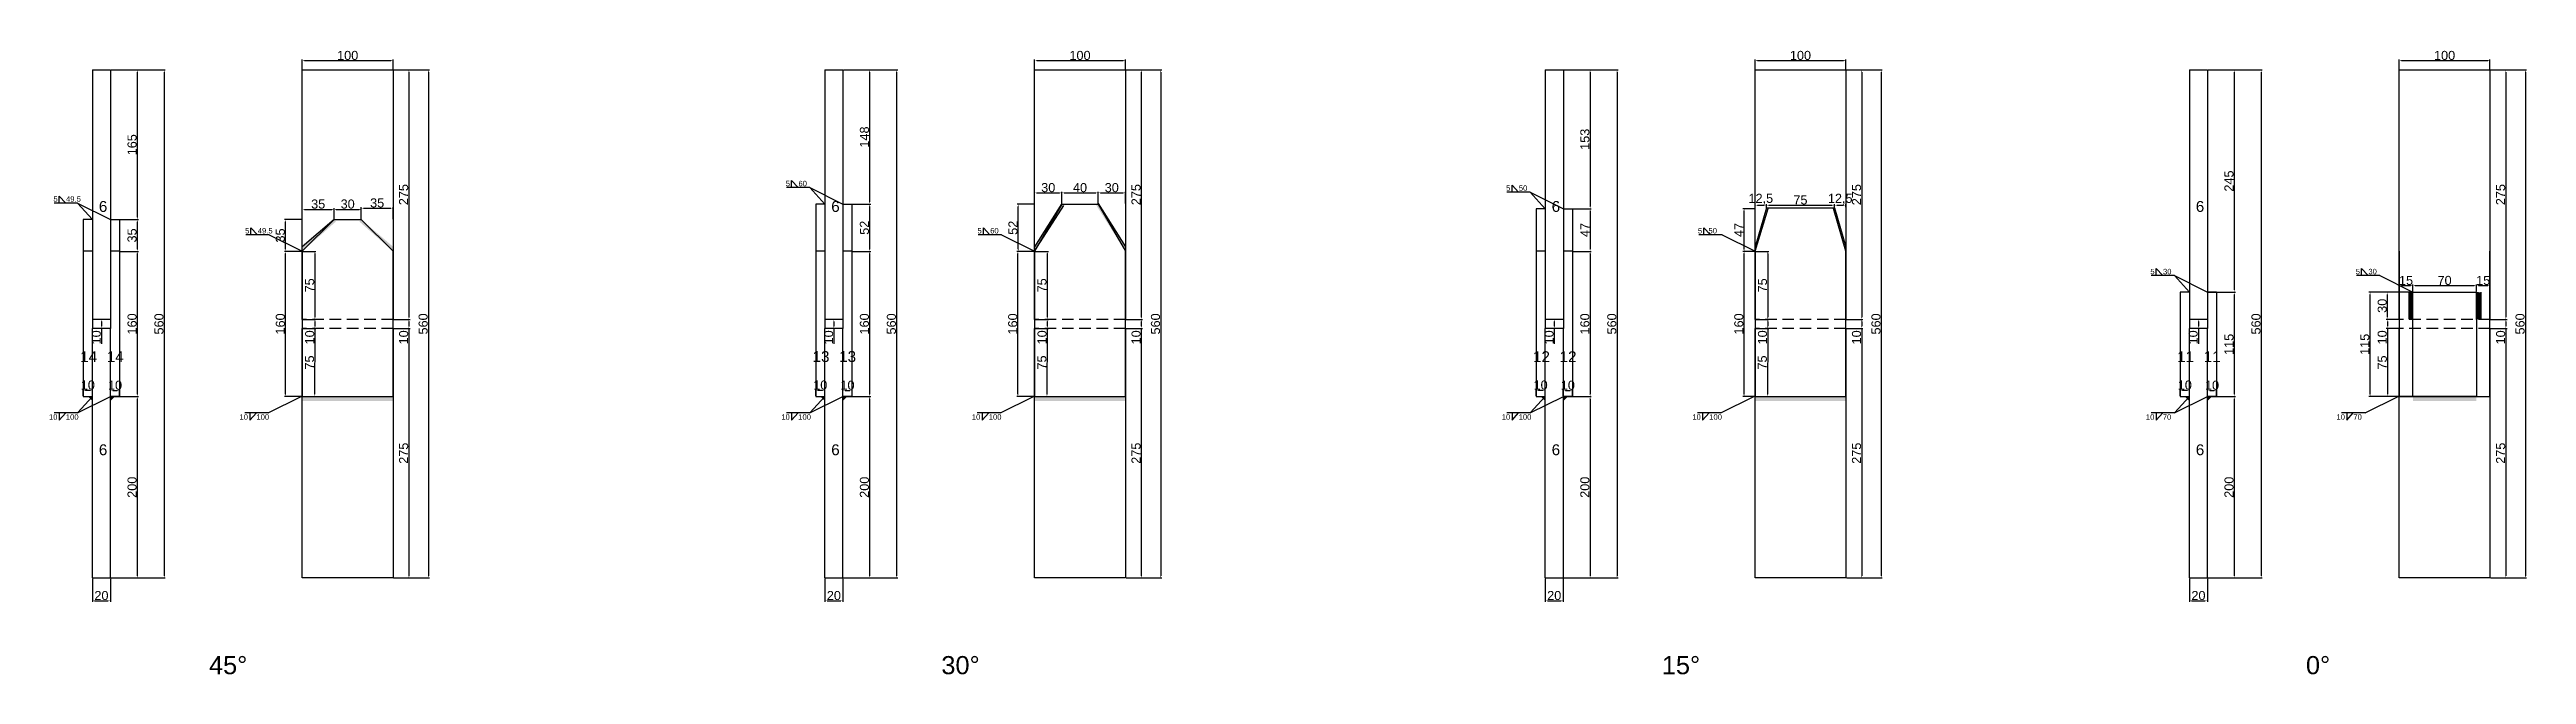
# Model space of a CAD drawing. Header units: millimetres. Extents: x 277 to 35015, y -7843 to 25622.
# Drawn here: x 4429 to 7158, y -7032 to -6344 of the extents above; entities that cross this region are included whole.
import ezdxf

# ---------------------------------------------------------------- set-up
doc = ezdxf.new("R2010")
doc.units = ezdxf.units.MM
doc.linetypes.add('DASHED', pattern=[19.05, 12.7, -6.35])
for name, color, linetype in [('尺寸标注', 6, 'Continuous'), ('标号', 4, 'Continuous'), ('焊缝', 250, 'Continuous')]:
    doc.layers.add(name, color=color, linetype=linetype)
doc.styles.get("Standard").update_dxf_attribs({"font": 'arial.ttf'})
doc.dimstyles.new('ISO-25-JHF', dxfattribs={"dimtxt": 10, "dimasz": 2.5, "dimexe": 1.25, "dimexo": 0.625, "dimtad": 1, "dimtxsty": 'Standard', "dimcen": 2.5, "dimadec": 0, "dimazin": 0, "dimtfac": 1, "dimtmove": 0, "dimatfit": 3, "dimfxl": 1, "dimarcsym": 0})

msp = doc.modelspace()

# ---------------------------------------------------------------- texts
at = {"char_height": 20, "attachment_point": 1}
for s, insert in [('45° ', (4604.6, -7012.082)), ('30° ', (5411.534, -7012.082)), ('15° ', (6205.32, -7012.082)), ('0° ', (6915.036, -7012.082))]:
    msp.add_mtext_dynamic_manual_height_columns(s, width=70.10425, gutter_width=12.5, heights=[0], dxfattribs=dict(at, insert=insert))
at = {"layer": '尺寸标注', "char_height": 6}
for s, insert, attachment_point in [('5    60', (5240.084, -6488.269), 1), ('5    50', (6033.87, -6493.269), 1), ('5    49.5', (4433.15, -6505.269), 1), ('5    49.5', (4644.418, -6540.269), 1), ('5    60', (5451.351, -6540.269), 1), ('5   50', (6245.137, -6540.269), 1), ('5    30', (6743.586, -6585.269), 1), ('5    30', (6969.853, -6585.269), 1), ('\\pt0;10    100', (4428.278, -6751.683), 7), ('\\pt0;10    100', (4638.232, -6751.683), 7), ('\\pt0;10    100', (5235.212, -6751.683), 7), ('\\pt0;10    100', (5445.166, -6751.683), 7), ('\\pt0;10    100', (6028.998, -6751.683), 7), ('\\pt0;10    100', (6238.952, -6751.683), 7), ('\\pt0;10    70', (6738.714, -6751.683), 7), ('\\pt0;10    70', (6948.668, -6751.683), 7)]:
    msp.add_mtext_dynamic_manual_height_columns(s, width=68.30832, gutter_width=12.5, heights=[0], dxfattribs=dict(at, insert=insert, attachment_point=attachment_point))
at = {"layer": '标号', "char_height": 12, "attachment_point": 7}
for s, insert in [('6 ', (4483.26, -6522.687)), ('6 ', (5290.194, -6522.687)), ('6 ', (6083.98, -6522.687)), ('6 ', (6793.696, -6522.687)), ('14 ', (4462.703, -6688.116)), ('14 ', (4492.003, -6688.116)), ('13 ', (5269.637, -6688.116)), ('13 ', (5298.937, -6688.116)), ('12 ', (6063.423, -6688.116)), ('12 ', (6092.723, -6688.116)), ('11 ', (6773.139, -6688.116)), ('11 ', (6802.439, -6688.116)), ('6 ', (4483.26, -6790.86)), ('6 ', (5290.194, -6790.86)), ('6 ', (6083.98, -6790.86)), ('6 ', (6793.696, -6790.86))]:
    msp.add_mtext_dynamic_manual_height_columns(s, width=70.10425, gutter_width=12.5, heights=[0], dxfattribs=dict(at, insert=insert))

# ---------------------------------------------------------------- blocks, each defined once
blk = doc.blocks.new('*D1059')
at = {"layer": 'Defpoints', "color": 0, "transparency": 16777216}
for p in [(4807.4, -6355.8), (4707.4, -6366), (4807.4, -6366)]:
    blk.add_point(p, dxfattribs=at)
at = {"layer": '尺寸标注', "color": 0, "lineweight": -2, "transparency": 16777216}
for p, q in [((4707.4, -6365.4), (4707.4, -6354.6)), ((4709.9, -6355.8), (4804.9, -6355.8)), ((4807.4, -6365.4), (4807.4, -6354.6))]:
    blk.add_line(p, q, dxfattribs=at)
at = {"layer": '尺寸标注', "color": 0, "transparency": 16777216}
for points in [[(4709.9, -6355.4), (4709.9, -6356.3), (4707.4, -6355.8)], [(4804.9, -6355.4), (4804.9, -6356.3), (4807.4, -6355.8)]]:
    blk.add_solid(points, dxfattribs=at)
at = {"layer": '尺寸标注', "color": 0, "transparency": 16777216, "insert": (4757.4, -6350.1), "char_height": 10, "attachment_point": 5}
blk.add_mtext('100', dxfattribs=at)
blk = doc.blocks.new('*D1061')
at = {"layer": 'Defpoints', "color": 0, "transparency": 16777216}
for p in [(4807.4, -6366), (4807.4, -6641), (4824.9, -6641)]:
    blk.add_point(p, dxfattribs=at)
at = {"layer": '尺寸标注', "color": 0, "lineweight": -2, "transparency": 16777216}
for p, q in [((4808, -6366), (4826.1, -6366)), ((4824.9, -6368.5), (4824.9, -6638.5)), ((4808, -6641), (4826.1, -6641))]:
    blk.add_line(p, q, dxfattribs=at)
at = {"layer": '尺寸标注', "color": 0, "transparency": 16777216}
for points in [[(4824.5, -6368.5), (4825.3, -6368.5), (4824.9, -6366)], [(4824.5, -6638.5), (4825.3, -6638.5), (4824.9, -6641)]]:
    blk.add_solid(points, dxfattribs=at)
at = {"layer": '尺寸标注', "color": 0, "transparency": 16777216, "insert": (4819.1, -6503.5), "char_height": 10, "attachment_point": 5, "rotation": 90}
blk.add_mtext('275', dxfattribs=at)
blk = doc.blocks.new('*D1072')
at = {"layer": 'Defpoints', "color": 0, "transparency": 16777216}
for p in [(4689, -6566), (4707.4, -6566), (4707.4, -6726)]:
    blk.add_point(p, dxfattribs=at)
at = {"layer": '尺寸标注', "color": 0, "lineweight": -2, "transparency": 16777216}
for p, q in [((4706.8, -6566), (4687.7, -6566)), ((4689, -6723.5), (4689, -6568.5)), ((4706.8, -6726), (4687.7, -6726))]:
    blk.add_line(p, q, dxfattribs=at)
at = {"layer": '尺寸标注', "color": 0, "transparency": 16777216}
for points in [[(4688.5, -6568.5), (4689.4, -6568.5), (4689, -6566)], [(4688.5, -6723.5), (4689.4, -6723.5), (4689, -6726)]]:
    blk.add_solid(points, dxfattribs=at)
at = {"layer": '尺寸标注', "color": 0, "transparency": 16777216, "insert": (4683.2, -6646), "char_height": 10, "attachment_point": 5, "rotation": 90}
blk.add_mtext('160', dxfattribs=at)
blk = doc.blocks.new('*D1069')
at = {"layer": 'Defpoints', "color": 0, "transparency": 16777216}
for p in [(4689, -6531), (4707.4, -6531), (4707.4, -6566)]:
    blk.add_point(p, dxfattribs=at)
at = {"layer": '尺寸标注', "color": 0, "lineweight": -2, "transparency": 16777216}
for p, q in [((4706.8, -6531), (4687.7, -6531)), ((4689, -6563.5), (4689, -6533.5)), ((4706.8, -6566), (4687.7, -6566))]:
    blk.add_line(p, q, dxfattribs=at)
at = {"layer": '尺寸标注', "color": 0, "transparency": 16777216}
for points in [[(4688.5, -6533.5), (4689.4, -6533.5), (4689, -6531)], [(4688.5, -6563.5), (4689.4, -6563.5), (4689, -6566)]]:
    blk.add_solid(points, dxfattribs=at)
at = {"layer": '尺寸标注', "color": 0, "transparency": 16777216, "insert": (4683.2, -6548.5), "char_height": 10, "attachment_point": 5, "rotation": 90}
blk.add_mtext('35', dxfattribs=at)
blk = doc.blocks.new('*D1073')
at = {"layer": 'Defpoints', "color": 0, "transparency": 16777216}
for p in [(4742.4, -6519.7), (4707.4, -6531), (4742.4, -6531)]:
    blk.add_point(p, dxfattribs=at)
at = {"layer": '尺寸标注', "color": 0, "lineweight": -2, "transparency": 16777216}
for p, q in [((4707.4, -6530.4), (4707.4, -6518.4)), ((4709.9, -6519.7), (4739.9, -6519.7)), ((4742.4, -6530.4), (4742.4, -6518.4))]:
    blk.add_line(p, q, dxfattribs=at)
at = {"layer": '尺寸标注', "color": 0, "transparency": 16777216}
for points in [[(4709.9, -6519.2), (4709.9, -6520.1), (4707.4, -6519.7)], [(4739.9, -6519.2), (4739.9, -6520.1), (4742.4, -6519.7)]]:
    blk.add_solid(points, dxfattribs=at)
at = {"layer": '尺寸标注', "color": 0, "transparency": 16777216, "insert": (4724.9, -6513.9), "char_height": 10, "attachment_point": 5}
blk.add_mtext('35', dxfattribs=at)
blk = doc.blocks.new('*D1074')
at = {"layer": 'Defpoints', "color": 0, "transparency": 16777216}
for p in [(4772.4, -6519.7), (4742.4, -6531), (4772.4, -6531)]:
    blk.add_point(p, dxfattribs=at)
at = {"layer": '尺寸标注', "color": 0, "lineweight": -2, "transparency": 16777216}
for p, q in [((4742.4, -6530.4), (4742.4, -6518.4)), ((4744.9, -6519.7), (4769.9, -6519.7)), ((4772.4, -6530.4), (4772.4, -6518.4))]:
    blk.add_line(p, q, dxfattribs=at)
at = {"layer": '尺寸标注', "color": 0, "transparency": 16777216}
for points in [[(4744.9, -6519.2), (4744.9, -6520.1), (4742.4, -6519.7)], [(4769.9, -6519.2), (4769.9, -6520.1), (4772.4, -6519.7)]]:
    blk.add_solid(points, dxfattribs=at)
at = {"layer": '尺寸标注', "color": 0, "transparency": 16777216, "insert": (4757.4, -6513.9), "char_height": 10, "attachment_point": 5}
blk.add_mtext('30', dxfattribs=at)
blk = doc.blocks.new('*D1070')
at = {"layer": 'Defpoints', "color": 0, "transparency": 16777216}
for p in [(4807.4, -6518.4), (4772.4, -6531), (4807.4, -6531)]:
    blk.add_point(p, dxfattribs=at)
at = {"layer": '尺寸标注', "color": 0, "lineweight": -2, "transparency": 16777216}
for p, q in [((4772.4, -6530.4), (4772.4, -6517.2)), ((4774.9, -6518.4), (4804.9, -6518.4)), ((4807.4, -6530.4), (4807.4, -6517.2))]:
    blk.add_line(p, q, dxfattribs=at)
at = {"layer": '尺寸标注', "color": 0, "transparency": 16777216}
for points in [[(4774.9, -6518), (4774.9, -6518.8), (4772.4, -6518.4)], [(4804.9, -6518), (4804.9, -6518.8), (4807.4, -6518.4)]]:
    blk.add_solid(points, dxfattribs=at)
at = {"layer": '尺寸标注', "color": 0, "transparency": 16777216, "insert": (4789.9, -6512.7), "char_height": 10, "attachment_point": 5}
blk.add_mtext('35', dxfattribs=at)
blk = doc.blocks.new('*D1075')
at = {"layer": 'Defpoints', "color": 0, "transparency": 16777216}
for p in [(4807.4, -6641), (4807.4, -6651), (4824.9, -6651)]:
    blk.add_point(p, dxfattribs=at)
at = {"layer": '尺寸标注', "color": 0, "lineweight": -2, "transparency": 16777216}
for p, q in [((4808, -6641), (4826.1, -6641)), ((4808, -6651), (4826.1, -6651)), ((4824.9, -6643.5), (4824.9, -6648.5)), ((4824.9, -6651), (4824.9, -6668.1))]:
    blk.add_line(p, q, dxfattribs=at)
at = {"layer": '尺寸标注', "color": 0, "transparency": 16777216}
for points in [[(4824.5, -6643.5), (4825.3, -6643.5), (4824.9, -6641)], [(4824.5, -6648.5), (4825.3, -6648.5), (4824.9, -6651)]]:
    blk.add_solid(points, dxfattribs=at)
at = {"layer": '尺寸标注', "color": 0, "transparency": 16777216, "insert": (4819.1, -6660.8), "char_height": 10, "attachment_point": 5, "rotation": 90}
blk.add_mtext('10', dxfattribs=at)
blk = doc.blocks.new('*D1076')
at = {"layer": 'Defpoints', "color": 0, "transparency": 16777216}
for p in [(4807.4, -6651), (4807.4, -6926), (4824.9, -6926)]:
    blk.add_point(p, dxfattribs=at)
at = {"layer": '尺寸标注', "color": 0, "lineweight": -2, "transparency": 16777216}
for p, q in [((4808, -6651), (4826.1, -6651)), ((4824.9, -6653.5), (4824.9, -6923.5)), ((4808, -6926), (4826.1, -6926))]:
    blk.add_line(p, q, dxfattribs=at)
at = {"layer": '尺寸标注', "color": 0, "transparency": 16777216}
for points in [[(4824.5, -6653.5), (4825.3, -6653.5), (4824.9, -6651)], [(4824.5, -6923.5), (4825.3, -6923.5), (4824.9, -6926)]]:
    blk.add_solid(points, dxfattribs=at)
at = {"layer": '尺寸标注', "color": 0, "transparency": 16777216, "insert": (4819.1, -6788.5), "char_height": 10, "attachment_point": 5, "rotation": 90}
blk.add_mtext('275', dxfattribs=at)
blk = doc.blocks.new('*D1077')
at = {"layer": 'Defpoints', "color": 0, "transparency": 16777216}
for p in [(4807.4, -6366), (4807.4, -6926), (4846.3, -6926)]:
    blk.add_point(p, dxfattribs=at)
at = {"layer": '尺寸标注', "color": 0, "lineweight": -2, "transparency": 16777216}
for p, q in [((4808, -6366), (4847.6, -6366)), ((4846.3, -6368.5), (4846.3, -6923.5)), ((4808, -6926), (4847.6, -6926))]:
    blk.add_line(p, q, dxfattribs=at)
at = {"layer": '尺寸标注', "color": 0, "transparency": 16777216}
for points in [[(4845.9, -6368.5), (4846.7, -6368.5), (4846.3, -6366)], [(4845.9, -6923.5), (4846.7, -6923.5), (4846.3, -6926)]]:
    blk.add_solid(points, dxfattribs=at)
at = {"layer": '尺寸标注', "color": 0, "transparency": 16777216, "insert": (4840.6, -6646), "char_height": 10, "attachment_point": 5, "rotation": 90}
blk.add_mtext('560', dxfattribs=at)
blk = doc.blocks.new('*D1081')
at = {"layer": 'Defpoints', "color": 0, "transparency": 16777216}
for p in [(4476.1, -6926), (4496.1, -6926), (4496.1, -6951.2)]:
    blk.add_point(p, dxfattribs=at)
at = {"layer": '尺寸标注', "color": 0, "lineweight": -2, "transparency": 16777216}
for p, q in [((4476.1, -6926.6), (4476.1, -6952.4)), ((4496.1, -6926.6), (4496.1, -6952.4)), ((4478.6, -6951.2), (4493.6, -6951.2))]:
    blk.add_line(p, q, dxfattribs=at)
at = {"layer": '尺寸标注', "color": 0, "transparency": 16777216}
for points in [[(4478.6, -6950.8), (4478.6, -6951.6), (4476.1, -6951.2)], [(4493.6, -6950.8), (4493.6, -6951.6), (4496.1, -6951.2)]]:
    blk.add_solid(points, dxfattribs=at)
at = {"layer": '尺寸标注', "color": 0, "transparency": 16777216, "insert": (4486.1, -6945.4), "char_height": 10, "attachment_point": 5}
blk.add_mtext('20', dxfattribs=at)
blk = doc.blocks.new('*D1082')
at = {"layer": 'Defpoints', "color": 0, "transparency": 16777216}
for p in [(4466.1, -6726), (4476.1, -6719.1), (4476.1, -6726)]:
    blk.add_point(p, dxfattribs=at)
at = {"layer": '尺寸标注', "color": 0, "lineweight": -2, "transparency": 16777216}
for p, q in [((4466.1, -6725.4), (4466.1, -6717.8)), ((4468.6, -6719.1), (4473.6, -6719.1)), ((4476.1, -6725.4), (4476.1, -6717.8))]:
    blk.add_line(p, q, dxfattribs=at)
at = {"layer": '尺寸标注', "color": 0, "transparency": 16777216}
for points in [[(4468.6, -6718.7), (4468.6, -6719.5), (4466.1, -6719.1)], [(4473.6, -6718.7), (4473.6, -6719.5), (4476.1, -6719.1)]]:
    blk.add_solid(points, dxfattribs=at)
at = {"layer": '尺寸标注', "color": 0, "transparency": 16777216, "insert": (4471.1, -6713.4), "char_height": 10, "attachment_point": 5}
blk.add_mtext('10', dxfattribs=at)
blk = doc.blocks.new('*D1083')
at = {"layer": 'Defpoints', "color": 0, "transparency": 16777216}
for p in [(4496.1, -6726), (4506.1, -6719.3), (4506.1, -6726)]:
    blk.add_point(p, dxfattribs=at)
at = {"layer": '尺寸标注', "color": 0, "lineweight": -2, "transparency": 16777216}
for p, q in [((4496.1, -6725.4), (4496.1, -6718.1)), ((4498.6, -6719.3), (4503.6, -6719.3)), ((4506.1, -6725.4), (4506.1, -6718.1))]:
    blk.add_line(p, q, dxfattribs=at)
at = {"layer": '尺寸标注', "color": 0, "transparency": 16777216}
for points in [[(4498.6, -6718.9), (4498.6, -6719.7), (4496.1, -6719.3)], [(4503.6, -6718.9), (4503.6, -6719.7), (4506.1, -6719.3)]]:
    blk.add_solid(points, dxfattribs=at)
at = {"layer": '尺寸标注', "color": 0, "transparency": 16777216, "insert": (4501.1, -6713.6), "char_height": 10, "attachment_point": 5}
blk.add_mtext('10', dxfattribs=at)
blk = doc.blocks.new('*D1084')
at = {"layer": 'Defpoints', "color": 0, "transparency": 16777216}
for p in [(4496.1, -6366), (4496.1, -6531), (4525.6, -6531)]:
    blk.add_point(p, dxfattribs=at)
at = {"layer": '尺寸标注', "color": 0, "lineweight": -2, "transparency": 16777216}
for p, q in [((4496.7, -6366), (4526.8, -6366)), ((4525.6, -6368.5), (4525.6, -6528.5)), ((4496.7, -6531), (4526.8, -6531))]:
    blk.add_line(p, q, dxfattribs=at)
at = {"layer": '尺寸标注', "color": 0, "transparency": 16777216}
for points in [[(4525.2, -6368.5), (4526, -6368.5), (4525.6, -6366)], [(4525.2, -6528.5), (4526, -6528.5), (4525.6, -6531)]]:
    blk.add_solid(points, dxfattribs=at)
at = {"layer": '尺寸标注', "color": 0, "transparency": 16777216, "insert": (4519.9, -6448.5), "char_height": 10, "attachment_point": 5, "rotation": 90}
blk.add_mtext('165', dxfattribs=at)
blk = doc.blocks.new('*D1085')
at = {"layer": 'Defpoints', "color": 0, "transparency": 16777216}
for p in [(4506.1, -6566), (4506.1, -6726), (4525.6, -6726)]:
    blk.add_point(p, dxfattribs=at)
at = {"layer": '尺寸标注', "color": 0, "lineweight": -2, "transparency": 16777216}
for p, q in [((4506.7, -6566), (4526.8, -6566)), ((4525.6, -6568.5), (4525.6, -6723.5)), ((4506.7, -6726), (4526.8, -6726))]:
    blk.add_line(p, q, dxfattribs=at)
at = {"layer": '尺寸标注', "color": 0, "transparency": 16777216}
for points in [[(4525.2, -6568.5), (4526, -6568.5), (4525.6, -6566)], [(4525.2, -6723.5), (4526, -6723.5), (4525.6, -6726)]]:
    blk.add_solid(points, dxfattribs=at)
at = {"layer": '尺寸标注', "color": 0, "transparency": 16777216, "insert": (4519.9, -6646), "char_height": 10, "attachment_point": 5, "rotation": 90}
blk.add_mtext('160', dxfattribs=at)
blk = doc.blocks.new('*D1086')
at = {"layer": 'Defpoints', "color": 0, "transparency": 16777216}
for p in [(4496.1, -6726), (4496.1, -6926), (4525.6, -6926)]:
    blk.add_point(p, dxfattribs=at)
at = {"layer": '尺寸标注', "color": 0, "lineweight": -2, "transparency": 16777216}
for p, q in [((4496.7, -6726), (4526.8, -6726)), ((4525.6, -6728.5), (4525.6, -6923.5)), ((4496.7, -6926), (4526.8, -6926))]:
    blk.add_line(p, q, dxfattribs=at)
at = {"layer": '尺寸标注', "color": 0, "transparency": 16777216}
for points in [[(4525.2, -6728.5), (4526, -6728.5), (4525.6, -6726)], [(4525.2, -6923.5), (4526, -6923.5), (4525.6, -6926)]]:
    blk.add_solid(points, dxfattribs=at)
at = {"layer": '尺寸标注', "color": 0, "transparency": 16777216, "insert": (4519.9, -6826), "char_height": 10, "attachment_point": 5, "rotation": 90}
blk.add_mtext('200', dxfattribs=at)
blk = doc.blocks.new('*D1078')
at = {"layer": 'Defpoints', "color": 0, "transparency": 16777216}
for p in [(4496.7, -6366), (4496.7, -6926), (4555.3, -6926)]:
    blk.add_point(p, dxfattribs=at)
at = {"layer": '尺寸标注', "color": 0, "lineweight": -2, "transparency": 16777216}
for p, q in [((4497.4, -6366), (4556.5, -6366)), ((4555.3, -6368.5), (4555.3, -6923.5)), ((4497.4, -6926), (4556.5, -6926))]:
    blk.add_line(p, q, dxfattribs=at)
at = {"layer": '尺寸标注', "color": 0, "transparency": 16777216}
for points in [[(4554.8, -6368.5), (4555.7, -6368.5), (4555.3, -6366)], [(4554.8, -6923.5), (4555.7, -6923.5), (4555.3, -6926)]]:
    blk.add_solid(points, dxfattribs=at)
at = {"layer": '尺寸标注', "color": 0, "transparency": 16777216, "insert": (4549.5, -6646), "char_height": 10, "attachment_point": 5, "rotation": 90}
blk.add_mtext('560', dxfattribs=at)
blk = doc.blocks.new('*D1087')
at = {"layer": 'Defpoints', "color": 0, "transparency": 16777216}
for p in [(4486.1, -6651), (4496.1, -6641), (4496.1, -6651)]:
    blk.add_point(p, dxfattribs=at)
at = {"layer": '尺寸标注', "color": 0, "lineweight": -2, "transparency": 16777216}
for p, q in [((4495.5, -6641), (4484.9, -6641)), ((4495.5, -6651), (4484.9, -6651)), ((4486.1, -6643.5), (4486.1, -6648.5)), ((4486.1, -6651), (4486.1, -6668.1))]:
    blk.add_line(p, q, dxfattribs=at)
at = {"layer": '尺寸标注', "color": 0, "transparency": 16777216}
for points in [[(4485.7, -6643.5), (4486.5, -6643.5), (4486.1, -6641)], [(4485.7, -6648.5), (4486.5, -6648.5), (4486.1, -6651)]]:
    blk.add_solid(points, dxfattribs=at)
at = {"layer": '尺寸标注', "color": 0, "transparency": 16777216, "insert": (4480.4, -6660.8), "char_height": 10, "attachment_point": 5, "rotation": 90}
blk.add_mtext('10', dxfattribs=at)
blk = doc.blocks.new('*D1089')
at = {"layer": 'Defpoints', "color": 0, "transparency": 16777216}
for p in [(4707.4, -6566), (4707.4, -6641), (4721.3, -6641)]:
    blk.add_point(p, dxfattribs=at)
at = {"layer": '尺寸标注', "color": 0, "lineweight": -2, "transparency": 16777216}
for p, q in [((4708, -6566), (4722.5, -6566)), ((4721.3, -6568.5), (4721.3, -6638.5)), ((4708, -6641), (4722.5, -6641))]:
    blk.add_line(p, q, dxfattribs=at)
at = {"layer": '尺寸标注', "color": 0, "transparency": 16777216}
for points in [[(4720.9, -6568.5), (4721.7, -6568.5), (4721.3, -6566)], [(4720.9, -6638.5), (4721.7, -6638.5), (4721.3, -6641)]]:
    blk.add_solid(points, dxfattribs=at)
at = {"layer": '尺寸标注', "color": 0, "transparency": 16777216, "insert": (4715.6, -6603.5), "char_height": 10, "attachment_point": 5, "rotation": 90}
blk.add_mtext('75', dxfattribs=at)
blk = doc.blocks.new('*D1090')
at = {"layer": 'Defpoints', "color": 0, "transparency": 16777216}
for p in [(4707.4, -6641), (4707.4, -6651), (4721.3, -6651)]:
    blk.add_point(p, dxfattribs=at)
at = {"layer": '尺寸标注', "color": 0, "lineweight": -2, "transparency": 16777216}
for p, q in [((4708, -6641), (4722.5, -6641)), ((4708, -6651), (4722.5, -6651)), ((4721.3, -6643.5), (4721.3, -6648.5)), ((4721.3, -6651), (4721.3, -6668.1))]:
    blk.add_line(p, q, dxfattribs=at)
at = {"layer": '尺寸标注', "color": 0, "transparency": 16777216}
for points in [[(4720.9, -6643.5), (4721.7, -6643.5), (4721.3, -6641)], [(4720.9, -6648.5), (4721.7, -6648.5), (4721.3, -6651)]]:
    blk.add_solid(points, dxfattribs=at)
at = {"layer": '尺寸标注', "color": 0, "transparency": 16777216, "insert": (4715.6, -6660.8), "char_height": 10, "attachment_point": 5, "rotation": 90}
blk.add_mtext('10', dxfattribs=at)
blk = doc.blocks.new('*D1091')
at = {"layer": 'Defpoints', "color": 0, "transparency": 16777216}
for p in [(4707.4, -6651), (4707, -6726), (4720.9, -6726)]:
    blk.add_point(p, dxfattribs=at)
at = {"layer": '尺寸标注', "color": 0, "lineweight": -2, "transparency": 16777216}
for p, q in [((4708, -6651), (4722.5, -6651)), ((4721.3, -6653.5), (4720.9, -6723.5)), ((4707.7, -6726), (4722.2, -6726))]:
    blk.add_line(p, q, dxfattribs=at)
at = {"layer": '尺寸标注', "color": 0, "transparency": 16777216}
for points in [[(4720.9, -6653.5), (4721.7, -6653.5), (4721.3, -6651)], [(4720.5, -6723.5), (4721.3, -6723.5), (4720.9, -6726)]]:
    blk.add_solid(points, dxfattribs=at)
at = {"layer": '尺寸标注', "color": 0, "transparency": 16777216, "insert": (4715.4, -6688.5), "char_height": 10, "attachment_point": 5, "rotation": 89.7211}
blk.add_mtext('75', dxfattribs=at)
blk = doc.blocks.new('*D1093')
at = {"layer": 'Defpoints', "color": 0, "transparency": 16777216}
for p in [(4506.1, -6531), (4506.1, -6566), (4525.6, -6566)]:
    blk.add_point(p, dxfattribs=at)
at = {"layer": '尺寸标注', "color": 0, "lineweight": -2, "transparency": 16777216}
for p, q in [((4506.7, -6531), (4526.8, -6531)), ((4525.6, -6533.5), (4525.6, -6563.5)), ((4506.7, -6566), (4526.8, -6566))]:
    blk.add_line(p, q, dxfattribs=at)
at = {"layer": '尺寸标注', "color": 0, "transparency": 16777216}
for points in [[(4525.2, -6533.5), (4526, -6533.5), (4525.6, -6531)], [(4525.2, -6563.5), (4526, -6563.5), (4525.6, -6566)]]:
    blk.add_solid(points, dxfattribs=at)
at = {"layer": '尺寸标注', "color": 0, "transparency": 16777216, "insert": (4519.9, -6548.5), "char_height": 10, "attachment_point": 5, "rotation": 90}
blk.add_mtext('35', dxfattribs=at)
blk = doc.blocks.new('*D1099')
at = {"layer": 'Defpoints', "color": 0, "transparency": 16777216}
for p in [(5614.3, -6355.8), (5514.3, -6366), (5614.3, -6366)]:
    blk.add_point(p, dxfattribs=at)
at = {"layer": '尺寸标注', "color": 0, "lineweight": -2, "transparency": 16777216}
for p, q in [((5514.3, -6365.4), (5514.3, -6354.6)), ((5516.8, -6355.8), (5611.8, -6355.8)), ((5614.3, -6365.4), (5614.3, -6354.6))]:
    blk.add_line(p, q, dxfattribs=at)
at = {"layer": '尺寸标注', "color": 0, "transparency": 16777216}
for points in [[(5516.8, -6355.4), (5516.8, -6356.3), (5514.3, -6355.8)], [(5611.8, -6355.4), (5611.8, -6356.3), (5614.3, -6355.8)]]:
    blk.add_solid(points, dxfattribs=at)
at = {"layer": '尺寸标注', "color": 0, "transparency": 16777216, "insert": (5564.3, -6350.1), "char_height": 10, "attachment_point": 5}
blk.add_mtext('100', dxfattribs=at)
blk = doc.blocks.new('*D1100')
at = {"layer": 'Defpoints', "color": 0, "transparency": 16777216}
for p in [(5614.3, -6366), (5614.3, -6641), (5631.8, -6641)]:
    blk.add_point(p, dxfattribs=at)
at = {"layer": '尺寸标注', "color": 0, "lineweight": -2, "transparency": 16777216}
for p, q in [((5615, -6366), (5633.1, -6366)), ((5631.8, -6368.5), (5631.8, -6638.5)), ((5615, -6641), (5633.1, -6641))]:
    blk.add_line(p, q, dxfattribs=at)
at = {"layer": '尺寸标注', "color": 0, "transparency": 16777216}
for points in [[(5631.4, -6368.5), (5632.2, -6368.5), (5631.8, -6366)], [(5631.4, -6638.5), (5632.2, -6638.5), (5631.8, -6641)]]:
    blk.add_solid(points, dxfattribs=at)
at = {"layer": '尺寸标注', "color": 0, "transparency": 16777216, "insert": (5626.1, -6503.5), "char_height": 10, "attachment_point": 5, "rotation": 90}
blk.add_mtext('275', dxfattribs=at)
blk = doc.blocks.new('*D1101')
at = {"layer": 'Defpoints', "color": 0, "transparency": 16777216}
for p in [(5495.9, -6566), (5514.3, -6566), (5514.3, -6726)]:
    blk.add_point(p, dxfattribs=at)
at = {"layer": '尺寸标注', "color": 0, "lineweight": -2, "transparency": 16777216}
for p, q in [((5513.7, -6566), (5494.6, -6566)), ((5495.9, -6723.5), (5495.9, -6568.5)), ((5513.7, -6726), (5494.6, -6726))]:
    blk.add_line(p, q, dxfattribs=at)
at = {"layer": '尺寸标注', "color": 0, "transparency": 16777216}
for points in [[(5495.5, -6568.5), (5496.3, -6568.5), (5495.9, -6566)], [(5495.5, -6723.5), (5496.3, -6723.5), (5495.9, -6726)]]:
    blk.add_solid(points, dxfattribs=at)
at = {"layer": '尺寸标注', "color": 0, "transparency": 16777216, "insert": (5490.2, -6646), "char_height": 10, "attachment_point": 5, "rotation": 90}
blk.add_mtext('160', dxfattribs=at)
blk = doc.blocks.new('*D1104')
at = {"layer": 'Defpoints', "color": 0, "transparency": 16777216}
for p in [(5614.3, -6641), (5614.3, -6651), (5631.8, -6651)]:
    blk.add_point(p, dxfattribs=at)
at = {"layer": '尺寸标注', "color": 0, "lineweight": -2, "transparency": 16777216}
for p, q in [((5615, -6641), (5633.1, -6641)), ((5615, -6651), (5633.1, -6651)), ((5631.8, -6643.5), (5631.8, -6648.5)), ((5631.8, -6651), (5631.8, -6668.1))]:
    blk.add_line(p, q, dxfattribs=at)
at = {"layer": '尺寸标注', "color": 0, "transparency": 16777216}
for points in [[(5631.4, -6643.5), (5632.2, -6643.5), (5631.8, -6641)], [(5631.4, -6648.5), (5632.2, -6648.5), (5631.8, -6651)]]:
    blk.add_solid(points, dxfattribs=at)
at = {"layer": '尺寸标注', "color": 0, "transparency": 16777216, "insert": (5626.1, -6660.8), "char_height": 10, "attachment_point": 5, "rotation": 90}
blk.add_mtext('10', dxfattribs=at)
blk = doc.blocks.new('*D1105')
at = {"layer": 'Defpoints', "color": 0, "transparency": 16777216}
for p in [(5614.3, -6651), (5614.3, -6926), (5631.8, -6926)]:
    blk.add_point(p, dxfattribs=at)
at = {"layer": '尺寸标注', "color": 0, "lineweight": -2, "transparency": 16777216}
for p, q in [((5615, -6651), (5633.1, -6651)), ((5631.8, -6653.5), (5631.8, -6923.5)), ((5615, -6926), (5633.1, -6926))]:
    blk.add_line(p, q, dxfattribs=at)
at = {"layer": '尺寸标注', "color": 0, "transparency": 16777216}
for points in [[(5631.4, -6653.5), (5632.2, -6653.5), (5631.8, -6651)], [(5631.4, -6923.5), (5632.2, -6923.5), (5631.8, -6926)]]:
    blk.add_solid(points, dxfattribs=at)
at = {"layer": '尺寸标注', "color": 0, "transparency": 16777216, "insert": (5626.1, -6788.5), "char_height": 10, "attachment_point": 5, "rotation": 90}
blk.add_mtext('275', dxfattribs=at)
blk = doc.blocks.new('*D1094')
at = {"layer": 'Defpoints', "color": 0, "transparency": 16777216}
for p in [(5614.3, -6366), (5614.3, -6926), (5653.3, -6926)]:
    blk.add_point(p, dxfattribs=at)
at = {"layer": '尺寸标注', "color": 0, "lineweight": -2, "transparency": 16777216}
for p, q in [((5615, -6366), (5654.5, -6366)), ((5653.3, -6368.5), (5653.3, -6923.5)), ((5615, -6926), (5654.5, -6926))]:
    blk.add_line(p, q, dxfattribs=at)
at = {"layer": '尺寸标注', "color": 0, "transparency": 16777216}
for points in [[(5652.8, -6368.5), (5653.7, -6368.5), (5653.3, -6366)], [(5652.8, -6923.5), (5653.7, -6923.5), (5653.3, -6926)]]:
    blk.add_solid(points, dxfattribs=at)
at = {"layer": '尺寸标注', "color": 0, "transparency": 16777216, "insert": (5647.5, -6646), "char_height": 10, "attachment_point": 5, "rotation": 90}
blk.add_mtext('560', dxfattribs=at)
blk = doc.blocks.new('*D1106')
at = {"layer": 'Defpoints', "color": 0, "transparency": 16777216}
for p in [(5283.1, -6926), (5303.1, -6926), (5303.1, -6951.2)]:
    blk.add_point(p, dxfattribs=at)
at = {"layer": '尺寸标注', "color": 0, "lineweight": -2, "transparency": 16777216}
for p, q in [((5283.1, -6926.6), (5283.1, -6952.4)), ((5303.1, -6926.6), (5303.1, -6952.4)), ((5285.6, -6951.2), (5300.6, -6951.2))]:
    blk.add_line(p, q, dxfattribs=at)
at = {"layer": '尺寸标注', "color": 0, "transparency": 16777216}
for points in [[(5285.6, -6950.8), (5285.6, -6951.6), (5283.1, -6951.2)], [(5300.6, -6950.8), (5300.6, -6951.6), (5303.1, -6951.2)]]:
    blk.add_solid(points, dxfattribs=at)
at = {"layer": '尺寸标注', "color": 0, "transparency": 16777216, "insert": (5293.1, -6945.4), "char_height": 10, "attachment_point": 5}
blk.add_mtext('20', dxfattribs=at)
blk = doc.blocks.new('*D1107')
at = {"layer": 'Defpoints', "color": 0, "transparency": 16777216}
for p in [(5273.1, -6726), (5283.1, -6719.1), (5283.1, -6726)]:
    blk.add_point(p, dxfattribs=at)
at = {"layer": '尺寸标注', "color": 0, "lineweight": -2, "transparency": 16777216}
for p, q in [((5273.1, -6725.4), (5273.1, -6717.8)), ((5275.6, -6719.1), (5280.6, -6719.1)), ((5283.1, -6725.4), (5283.1, -6717.8))]:
    blk.add_line(p, q, dxfattribs=at)
at = {"layer": '尺寸标注', "color": 0, "transparency": 16777216}
for points in [[(5275.6, -6718.7), (5275.6, -6719.5), (5273.1, -6719.1)], [(5280.6, -6718.7), (5280.6, -6719.5), (5283.1, -6719.1)]]:
    blk.add_solid(points, dxfattribs=at)
at = {"layer": '尺寸标注', "color": 0, "transparency": 16777216, "insert": (5278.1, -6713.4), "char_height": 10, "attachment_point": 5}
blk.add_mtext('10', dxfattribs=at)
blk = doc.blocks.new('*D1108')
at = {"layer": 'Defpoints', "color": 0, "transparency": 16777216}
for p in [(5303.1, -6726), (5313.1, -6719.3), (5313.1, -6726)]:
    blk.add_point(p, dxfattribs=at)
at = {"layer": '尺寸标注', "color": 0, "lineweight": -2, "transparency": 16777216}
for p, q in [((5303.1, -6725.4), (5303.1, -6718.1)), ((5305.6, -6719.3), (5310.6, -6719.3)), ((5313.1, -6725.4), (5313.1, -6718.1))]:
    blk.add_line(p, q, dxfattribs=at)
at = {"layer": '尺寸标注', "color": 0, "transparency": 16777216}
for points in [[(5305.6, -6718.9), (5305.6, -6719.7), (5303.1, -6719.3)], [(5310.6, -6718.9), (5310.6, -6719.7), (5313.1, -6719.3)]]:
    blk.add_solid(points, dxfattribs=at)
at = {"layer": '尺寸标注', "color": 0, "transparency": 16777216, "insert": (5308.1, -6713.6), "char_height": 10, "attachment_point": 5}
blk.add_mtext('10', dxfattribs=at)
blk = doc.blocks.new('*D1109')
at = {"layer": 'Defpoints', "color": 0, "transparency": 16777216}
for p in [(5303.1, -6366), (5303.1, -6514), (5332.5, -6514)]:
    blk.add_point(p, dxfattribs=at)
at = {"layer": '尺寸标注', "color": 0, "lineweight": -2, "transparency": 16777216}
for p, q in [((5303.7, -6366), (5333.8, -6366)), ((5332.5, -6368.5), (5332.5, -6511.5)), ((5303.7, -6514), (5333.8, -6514))]:
    blk.add_line(p, q, dxfattribs=at)
at = {"layer": '尺寸标注', "color": 0, "transparency": 16777216}
for points in [[(5332.1, -6368.5), (5332.9, -6368.5), (5332.5, -6366)], [(5332.1, -6511.5), (5332.9, -6511.5), (5332.5, -6514)]]:
    blk.add_solid(points, dxfattribs=at)
at = {"layer": '尺寸标注', "color": 0, "transparency": 16777216, "insert": (5326.8, -6440), "char_height": 10, "attachment_point": 5, "rotation": 90}
blk.add_mtext('148', dxfattribs=at)
blk = doc.blocks.new('*D1110')
at = {"layer": 'Defpoints', "color": 0, "transparency": 16777216}
for p in [(5313.1, -6566), (5313.1, -6726), (5332.5, -6726)]:
    blk.add_point(p, dxfattribs=at)
at = {"layer": '尺寸标注', "color": 0, "lineweight": -2, "transparency": 16777216}
for p, q in [((5313.7, -6566), (5333.8, -6566)), ((5332.5, -6568.5), (5332.5, -6723.5)), ((5313.7, -6726), (5333.8, -6726))]:
    blk.add_line(p, q, dxfattribs=at)
at = {"layer": '尺寸标注', "color": 0, "transparency": 16777216}
for points in [[(5332.1, -6568.5), (5332.9, -6568.5), (5332.5, -6566)], [(5332.1, -6723.5), (5332.9, -6723.5), (5332.5, -6726)]]:
    blk.add_solid(points, dxfattribs=at)
at = {"layer": '尺寸标注', "color": 0, "transparency": 16777216, "insert": (5326.8, -6646), "char_height": 10, "attachment_point": 5, "rotation": 90}
blk.add_mtext('160', dxfattribs=at)
blk = doc.blocks.new('*D1111')
at = {"layer": 'Defpoints', "color": 0, "transparency": 16777216}
for p in [(5303.1, -6726), (5303.1, -6926), (5332.5, -6926)]:
    blk.add_point(p, dxfattribs=at)
at = {"layer": '尺寸标注', "color": 0, "lineweight": -2, "transparency": 16777216}
for p, q in [((5303.7, -6726), (5333.8, -6726)), ((5332.5, -6728.5), (5332.5, -6923.5)), ((5303.7, -6926), (5333.8, -6926))]:
    blk.add_line(p, q, dxfattribs=at)
at = {"layer": '尺寸标注', "color": 0, "transparency": 16777216}
for points in [[(5332.1, -6728.5), (5332.9, -6728.5), (5332.5, -6726)], [(5332.1, -6923.5), (5332.9, -6923.5), (5332.5, -6926)]]:
    blk.add_solid(points, dxfattribs=at)
at = {"layer": '尺寸标注', "color": 0, "transparency": 16777216, "insert": (5326.8, -6826), "char_height": 10, "attachment_point": 5, "rotation": 90}
blk.add_mtext('200', dxfattribs=at)
blk = doc.blocks.new('*D1095')
at = {"layer": 'Defpoints', "color": 0, "transparency": 16777216}
for p in [(5303.7, -6366), (5303.7, -6926), (5362.2, -6926)]:
    blk.add_point(p, dxfattribs=at)
at = {"layer": '尺寸标注', "color": 0, "lineweight": -2, "transparency": 16777216}
for p, q in [((5304.3, -6366), (5363.4, -6366)), ((5362.2, -6368.5), (5362.2, -6923.5)), ((5304.3, -6926), (5363.4, -6926))]:
    blk.add_line(p, q, dxfattribs=at)
at = {"layer": '尺寸标注', "color": 0, "transparency": 16777216}
for points in [[(5361.8, -6368.5), (5362.6, -6368.5), (5362.2, -6366)], [(5361.8, -6923.5), (5362.6, -6923.5), (5362.2, -6926)]]:
    blk.add_solid(points, dxfattribs=at)
at = {"layer": '尺寸标注', "color": 0, "transparency": 16777216, "insert": (5356.5, -6646), "char_height": 10, "attachment_point": 5, "rotation": 90}
blk.add_mtext('560', dxfattribs=at)
blk = doc.blocks.new('*D1112')
at = {"layer": 'Defpoints', "color": 0, "transparency": 16777216}
for p in [(5293.1, -6651), (5303.1, -6641), (5303.1, -6651)]:
    blk.add_point(p, dxfattribs=at)
at = {"layer": '尺寸标注', "color": 0, "lineweight": -2, "transparency": 16777216}
for p, q in [((5302.4, -6641), (5291.8, -6641)), ((5302.4, -6651), (5291.8, -6651)), ((5293.1, -6643.5), (5293.1, -6648.5)), ((5293.1, -6651), (5293.1, -6668.1))]:
    blk.add_line(p, q, dxfattribs=at)
at = {"layer": '尺寸标注', "color": 0, "transparency": 16777216}
for points in [[(5292.6, -6643.5), (5293.5, -6643.5), (5293.1, -6641)], [(5292.6, -6648.5), (5293.5, -6648.5), (5293.1, -6651)]]:
    blk.add_solid(points, dxfattribs=at)
at = {"layer": '尺寸标注', "color": 0, "transparency": 16777216, "insert": (5287.3, -6660.8), "char_height": 10, "attachment_point": 5, "rotation": 90}
blk.add_mtext('10', dxfattribs=at)
blk = doc.blocks.new('*D1113')
at = {"layer": 'Defpoints', "color": 0, "transparency": 16777216}
for p in [(5514.3, -6566), (5514.3, -6641), (5528.2, -6641)]:
    blk.add_point(p, dxfattribs=at)
at = {"layer": '尺寸标注', "color": 0, "lineweight": -2, "transparency": 16777216}
for p, q in [((5515, -6566), (5529.5, -6566)), ((5528.2, -6568.5), (5528.2, -6638.5)), ((5515, -6641), (5529.5, -6641))]:
    blk.add_line(p, q, dxfattribs=at)
at = {"layer": '尺寸标注', "color": 0, "transparency": 16777216}
for points in [[(5527.8, -6568.5), (5528.6, -6568.5), (5528.2, -6566)], [(5527.8, -6638.5), (5528.6, -6638.5), (5528.2, -6641)]]:
    blk.add_solid(points, dxfattribs=at)
at = {"layer": '尺寸标注', "color": 0, "transparency": 16777216, "insert": (5522.5, -6603.5), "char_height": 10, "attachment_point": 5, "rotation": 90}
blk.add_mtext('75', dxfattribs=at)
blk = doc.blocks.new('*D1114')
at = {"layer": 'Defpoints', "color": 0, "transparency": 16777216}
for p in [(5514.3, -6641), (5514.3, -6651), (5528.2, -6651)]:
    blk.add_point(p, dxfattribs=at)
at = {"layer": '尺寸标注', "color": 0, "lineweight": -2, "transparency": 16777216}
for p, q in [((5515, -6641), (5529.5, -6641)), ((5515, -6651), (5529.5, -6651)), ((5528.2, -6643.5), (5528.2, -6648.5)), ((5528.2, -6651), (5528.2, -6668.1))]:
    blk.add_line(p, q, dxfattribs=at)
at = {"layer": '尺寸标注', "color": 0, "transparency": 16777216}
for points in [[(5527.8, -6643.5), (5528.6, -6643.5), (5528.2, -6641)], [(5527.8, -6648.5), (5528.6, -6648.5), (5528.2, -6651)]]:
    blk.add_solid(points, dxfattribs=at)
at = {"layer": '尺寸标注', "color": 0, "transparency": 16777216, "insert": (5522.5, -6660.8), "char_height": 10, "attachment_point": 5, "rotation": 90}
blk.add_mtext('10', dxfattribs=at)
blk = doc.blocks.new('*D1098')
at = {"layer": 'Defpoints', "color": 0, "transparency": 16777216}
for p in [(5514.3, -6651), (5514, -6726), (5527.9, -6726)]:
    blk.add_point(p, dxfattribs=at)
at = {"layer": '尺寸标注', "color": 0, "lineweight": -2, "transparency": 16777216}
for p, q in [((5515, -6651), (5529.5, -6651)), ((5528.2, -6653.5), (5527.9, -6723.5)), ((5514.6, -6726), (5529.1, -6726))]:
    blk.add_line(p, q, dxfattribs=at)
at = {"layer": '尺寸标注', "color": 0, "transparency": 16777216}
for points in [[(5527.8, -6653.5), (5528.6, -6653.5), (5528.2, -6651)], [(5527.4, -6723.5), (5528.3, -6723.5), (5527.9, -6726)]]:
    blk.add_solid(points, dxfattribs=at)
at = {"layer": '尺寸标注', "color": 0, "transparency": 16777216, "insert": (5522.3, -6688.5), "char_height": 10, "attachment_point": 5, "rotation": 89.7211}
blk.add_mtext('75', dxfattribs=at)
blk = doc.blocks.new('*D1115')
at = {"layer": 'Defpoints', "color": 0, "transparency": 16777216}
for p in [(5313.1, -6514), (5313.1, -6566), (5332.5, -6566)]:
    blk.add_point(p, dxfattribs=at)
at = {"layer": '尺寸标注', "color": 0, "lineweight": -2, "transparency": 16777216}
for p, q in [((5313.7, -6514), (5333.8, -6514)), ((5332.5, -6516.5), (5332.5, -6563.5)), ((5313.7, -6566), (5333.8, -6566))]:
    blk.add_line(p, q, dxfattribs=at)
at = {"layer": '尺寸标注', "color": 0, "transparency": 16777216}
for points in [[(5332.1, -6516.5), (5332.9, -6516.5), (5332.5, -6514)], [(5332.1, -6563.5), (5332.9, -6563.5), (5332.5, -6566)]]:
    blk.add_solid(points, dxfattribs=at)
at = {"layer": '尺寸标注', "color": 0, "transparency": 16777216, "insert": (5326.8, -6540), "char_height": 10, "attachment_point": 5, "rotation": 90}
blk.add_mtext('52', dxfattribs=at)
blk = doc.blocks.new('*D1116')
at = {"layer": 'Defpoints', "color": 0, "transparency": 16777216}
for p in [(5496.2, -6514), (5514.3, -6514), (5514.3, -6566)]:
    blk.add_point(p, dxfattribs=at)
at = {"layer": '尺寸标注', "color": 0, "lineweight": -2, "transparency": 16777216}
for p, q in [((5513.7, -6514), (5495, -6514)), ((5496.2, -6563.5), (5496.2, -6516.5)), ((5513.7, -6566), (5495, -6566))]:
    blk.add_line(p, q, dxfattribs=at)
at = {"layer": '尺寸标注', "color": 0, "transparency": 16777216}
for points in [[(5495.8, -6516.5), (5496.7, -6516.5), (5496.2, -6514)], [(5495.8, -6563.5), (5496.7, -6563.5), (5496.2, -6566)]]:
    blk.add_solid(points, dxfattribs=at)
at = {"layer": '尺寸标注', "color": 0, "transparency": 16777216, "insert": (5490.5, -6540), "char_height": 10, "attachment_point": 5, "rotation": 90}
blk.add_mtext('52', dxfattribs=at)
blk = doc.blocks.new('*D1118')
at = {"layer": 'Defpoints', "color": 0, "transparency": 16777216}
for p in [(5514.3, -6514), (5544.3, -6501.6), (5544.3, -6514)]:
    blk.add_point(p, dxfattribs=at)
at = {"layer": '尺寸标注', "color": 0, "lineweight": -2, "transparency": 16777216}
for p, q in [((5514.3, -6513.4), (5514.3, -6500.3)), ((5516.8, -6501.6), (5541.8, -6501.6)), ((5544.3, -6513.4), (5544.3, -6500.3))]:
    blk.add_line(p, q, dxfattribs=at)
at = {"layer": '尺寸标注', "color": 0, "transparency": 16777216}
for points in [[(5516.8, -6501.2), (5516.8, -6502), (5514.3, -6501.6)], [(5541.8, -6501.2), (5541.8, -6502), (5544.3, -6501.6)]]:
    blk.add_solid(points, dxfattribs=at)
at = {"layer": '尺寸标注', "color": 0, "transparency": 16777216, "insert": (5529.3, -6495.8), "char_height": 10, "attachment_point": 5}
blk.add_mtext('30', dxfattribs=at)
blk = doc.blocks.new('*D1119')
at = {"layer": 'Defpoints', "color": 0, "transparency": 16777216}
for p in [(5544.3, -6514), (5584.3, -6501.5), (5584.3, -6514)]:
    blk.add_point(p, dxfattribs=at)
at = {"layer": '尺寸标注', "color": 0, "lineweight": -2, "transparency": 16777216}
for p, q in [((5544.3, -6513.4), (5544.3, -6500.3)), ((5546.8, -6501.5), (5581.8, -6501.5)), ((5584.3, -6513.4), (5584.3, -6500.3))]:
    blk.add_line(p, q, dxfattribs=at)
at = {"layer": '尺寸标注', "color": 0, "transparency": 16777216}
for points in [[(5546.8, -6501.1), (5546.8, -6502), (5544.3, -6501.5)], [(5581.8, -6501.1), (5581.8, -6502), (5584.3, -6501.5)]]:
    blk.add_solid(points, dxfattribs=at)
at = {"layer": '尺寸标注', "color": 0, "transparency": 16777216, "insert": (5564.3, -6495.8), "char_height": 10, "attachment_point": 5}
blk.add_mtext('40', dxfattribs=at)
blk = doc.blocks.new('*D1117')
at = {"layer": 'Defpoints', "color": 0, "transparency": 16777216}
for p in [(5584.3, -6514), (5614.3, -6501.5), (5614.3, -6514)]:
    blk.add_point(p, dxfattribs=at)
at = {"layer": '尺寸标注', "color": 0, "lineweight": -2, "transparency": 16777216}
for p, q in [((5584.3, -6513.4), (5584.3, -6500.3)), ((5586.8, -6501.5), (5611.8, -6501.5)), ((5614.3, -6513.4), (5614.3, -6500.3))]:
    blk.add_line(p, q, dxfattribs=at)
at = {"layer": '尺寸标注', "color": 0, "transparency": 16777216}
for points in [[(5586.8, -6501.1), (5586.8, -6502), (5584.3, -6501.5)], [(5611.8, -6501.1), (5611.8, -6502), (5614.3, -6501.5)]]:
    blk.add_solid(points, dxfattribs=at)
at = {"layer": '尺寸标注', "color": 0, "transparency": 16777216, "insert": (5599.3, -6495.8), "char_height": 10, "attachment_point": 5}
blk.add_mtext('30', dxfattribs=at)
blk = doc.blocks.new('*D1126')
at = {"layer": 'Defpoints', "color": 0, "transparency": 16777216}
for p in [(6408.1, -6355.8), (6308.1, -6366), (6408.1, -6366)]:
    blk.add_point(p, dxfattribs=at)
at = {"layer": '尺寸标注', "color": 0, "lineweight": -2, "transparency": 16777216}
for p, q in [((6308.1, -6365.4), (6308.1, -6354.6)), ((6310.6, -6355.8), (6405.6, -6355.8)), ((6408.1, -6365.4), (6408.1, -6354.6))]:
    blk.add_line(p, q, dxfattribs=at)
at = {"layer": '尺寸标注', "color": 0, "transparency": 16777216}
for points in [[(6310.6, -6355.4), (6310.6, -6356.3), (6308.1, -6355.8)], [(6405.6, -6355.4), (6405.6, -6356.3), (6408.1, -6355.8)]]:
    blk.add_solid(points, dxfattribs=at)
at = {"layer": '尺寸标注', "color": 0, "transparency": 16777216, "insert": (6358.1, -6350.1), "char_height": 10, "attachment_point": 5}
blk.add_mtext('100', dxfattribs=at)
blk = doc.blocks.new('*D1127')
at = {"layer": 'Defpoints', "color": 0, "transparency": 16777216}
for p in [(6408.1, -6366), (6408.1, -6641), (6425.6, -6641)]:
    blk.add_point(p, dxfattribs=at)
at = {"layer": '尺寸标注', "color": 0, "lineweight": -2, "transparency": 16777216}
for p, q in [((6408.7, -6366), (6426.8, -6366)), ((6425.6, -6368.5), (6425.6, -6638.5)), ((6408.7, -6641), (6426.8, -6641))]:
    blk.add_line(p, q, dxfattribs=at)
at = {"layer": '尺寸标注', "color": 0, "transparency": 16777216}
for points in [[(6425.2, -6368.5), (6426, -6368.5), (6425.6, -6366)], [(6425.2, -6638.5), (6426, -6638.5), (6425.6, -6641)]]:
    blk.add_solid(points, dxfattribs=at)
at = {"layer": '尺寸标注', "color": 0, "transparency": 16777216, "insert": (6419.9, -6503.5), "char_height": 10, "attachment_point": 5, "rotation": 90}
blk.add_mtext('275', dxfattribs=at)
blk = doc.blocks.new('*D1120')
at = {"layer": 'Defpoints', "color": 0, "transparency": 16777216}
for p in [(6296, -6566), (6308.1, -6566), (6308.1, -6726)]:
    blk.add_point(p, dxfattribs=at)
at = {"layer": '尺寸标注', "color": 0, "lineweight": -2, "transparency": 16777216}
for p, q in [((6307.5, -6566), (6294.7, -6566)), ((6296, -6723.5), (6296, -6568.5)), ((6307.5, -6726), (6294.7, -6726))]:
    blk.add_line(p, q, dxfattribs=at)
at = {"layer": '尺寸标注', "color": 0, "transparency": 16777216}
for points in [[(6295.5, -6568.5), (6296.4, -6568.5), (6296, -6566)], [(6295.5, -6723.5), (6296.4, -6723.5), (6296, -6726)]]:
    blk.add_solid(points, dxfattribs=at)
at = {"layer": '尺寸标注', "color": 0, "transparency": 16777216, "insert": (6290.2, -6646), "char_height": 10, "attachment_point": 5, "rotation": 90}
blk.add_mtext('160', dxfattribs=at)
blk = doc.blocks.new('*D1128')
at = {"layer": 'Defpoints', "color": 0, "transparency": 16777216}
for p in [(6408.1, -6641), (6408.1, -6651), (6425.6, -6651)]:
    blk.add_point(p, dxfattribs=at)
at = {"layer": '尺寸标注', "color": 0, "lineweight": -2, "transparency": 16777216}
for p, q in [((6408.7, -6641), (6426.8, -6641)), ((6408.7, -6651), (6426.8, -6651)), ((6425.6, -6643.5), (6425.6, -6648.5)), ((6425.6, -6651), (6425.6, -6668.1))]:
    blk.add_line(p, q, dxfattribs=at)
at = {"layer": '尺寸标注', "color": 0, "transparency": 16777216}
for points in [[(6425.2, -6643.5), (6426, -6643.5), (6425.6, -6641)], [(6425.2, -6648.5), (6426, -6648.5), (6425.6, -6651)]]:
    blk.add_solid(points, dxfattribs=at)
at = {"layer": '尺寸标注', "color": 0, "transparency": 16777216, "insert": (6419.9, -6660.8), "char_height": 10, "attachment_point": 5, "rotation": 90}
blk.add_mtext('10', dxfattribs=at)
blk = doc.blocks.new('*D1129')
at = {"layer": 'Defpoints', "color": 0, "transparency": 16777216}
for p in [(6408.1, -6651), (6408.1, -6926), (6425.6, -6926)]:
    blk.add_point(p, dxfattribs=at)
at = {"layer": '尺寸标注', "color": 0, "lineweight": -2, "transparency": 16777216}
for p, q in [((6408.7, -6651), (6426.8, -6651)), ((6425.6, -6653.5), (6425.6, -6923.5)), ((6408.7, -6926), (6426.8, -6926))]:
    blk.add_line(p, q, dxfattribs=at)
at = {"layer": '尺寸标注', "color": 0, "transparency": 16777216}
for points in [[(6425.2, -6653.5), (6426, -6653.5), (6425.6, -6651)], [(6425.2, -6923.5), (6426, -6923.5), (6425.6, -6926)]]:
    blk.add_solid(points, dxfattribs=at)
at = {"layer": '尺寸标注', "color": 0, "transparency": 16777216, "insert": (6419.9, -6788.5), "char_height": 10, "attachment_point": 5, "rotation": 90}
blk.add_mtext('275', dxfattribs=at)
blk = doc.blocks.new('*D1121')
at = {"layer": 'Defpoints', "color": 0, "transparency": 16777216}
for p in [(6408.1, -6366), (6408.1, -6926), (6447, -6926)]:
    blk.add_point(p, dxfattribs=at)
at = {"layer": '尺寸标注', "color": 0, "lineweight": -2, "transparency": 16777216}
for p, q in [((6408.7, -6366), (6448.3, -6366)), ((6447, -6368.5), (6447, -6923.5)), ((6408.7, -6926), (6448.3, -6926))]:
    blk.add_line(p, q, dxfattribs=at)
at = {"layer": '尺寸标注', "color": 0, "transparency": 16777216}
for points in [[(6446.6, -6368.5), (6447.5, -6368.5), (6447, -6366)], [(6446.6, -6923.5), (6447.5, -6923.5), (6447, -6926)]]:
    blk.add_solid(points, dxfattribs=at)
at = {"layer": '尺寸标注', "color": 0, "transparency": 16777216, "insert": (6441.3, -6646), "char_height": 10, "attachment_point": 5, "rotation": 90}
blk.add_mtext('560', dxfattribs=at)
blk = doc.blocks.new('*D1130')
at = {"layer": 'Defpoints', "color": 0, "transparency": 16777216}
for p in [(6076.8, -6926), (6096.8, -6926), (6096.8, -6951.2)]:
    blk.add_point(p, dxfattribs=at)
at = {"layer": '尺寸标注', "color": 0, "lineweight": -2, "transparency": 16777216}
for p, q in [((6076.8, -6926.6), (6076.8, -6952.4)), ((6096.8, -6926.6), (6096.8, -6952.4)), ((6079.3, -6951.2), (6094.3, -6951.2))]:
    blk.add_line(p, q, dxfattribs=at)
at = {"layer": '尺寸标注', "color": 0, "transparency": 16777216}
for points in [[(6079.3, -6950.8), (6079.3, -6951.6), (6076.8, -6951.2)], [(6094.3, -6950.8), (6094.3, -6951.6), (6096.8, -6951.2)]]:
    blk.add_solid(points, dxfattribs=at)
at = {"layer": '尺寸标注', "color": 0, "transparency": 16777216, "insert": (6086.8, -6945.4), "char_height": 10, "attachment_point": 5}
blk.add_mtext('20', dxfattribs=at)
blk = doc.blocks.new('*D1131')
at = {"layer": 'Defpoints', "color": 0, "transparency": 16777216}
for p in [(6066.8, -6726), (6076.8, -6719.1), (6076.8, -6726)]:
    blk.add_point(p, dxfattribs=at)
at = {"layer": '尺寸标注', "color": 0, "lineweight": -2, "transparency": 16777216}
for p, q in [((6066.8, -6725.4), (6066.8, -6717.8)), ((6069.3, -6719.1), (6074.3, -6719.1)), ((6076.8, -6725.4), (6076.8, -6717.8))]:
    blk.add_line(p, q, dxfattribs=at)
at = {"layer": '尺寸标注', "color": 0, "transparency": 16777216}
for points in [[(6069.3, -6718.7), (6069.3, -6719.5), (6066.8, -6719.1)], [(6074.3, -6718.7), (6074.3, -6719.5), (6076.8, -6719.1)]]:
    blk.add_solid(points, dxfattribs=at)
at = {"layer": '尺寸标注', "color": 0, "transparency": 16777216, "insert": (6071.8, -6713.4), "char_height": 10, "attachment_point": 5}
blk.add_mtext('10', dxfattribs=at)
blk = doc.blocks.new('*D1132')
at = {"layer": 'Defpoints', "color": 0, "transparency": 16777216}
for p in [(6096.8, -6726), (6106.8, -6719.3), (6106.8, -6726)]:
    blk.add_point(p, dxfattribs=at)
at = {"layer": '尺寸标注', "color": 0, "lineweight": -2, "transparency": 16777216}
for p, q in [((6096.8, -6725.4), (6096.8, -6718.1)), ((6099.3, -6719.3), (6104.3, -6719.3)), ((6106.8, -6725.4), (6106.8, -6718.1))]:
    blk.add_line(p, q, dxfattribs=at)
at = {"layer": '尺寸标注', "color": 0, "transparency": 16777216}
for points in [[(6099.3, -6718.9), (6099.3, -6719.7), (6096.8, -6719.3)], [(6104.3, -6718.9), (6104.3, -6719.7), (6106.8, -6719.3)]]:
    blk.add_solid(points, dxfattribs=at)
at = {"layer": '尺寸标注', "color": 0, "transparency": 16777216, "insert": (6101.8, -6713.6), "char_height": 10, "attachment_point": 5}
blk.add_mtext('10', dxfattribs=at)
blk = doc.blocks.new('*D1133')
at = {"layer": 'Defpoints', "color": 0, "transparency": 16777216}
for p in [(6096.8, -6366), (6096.8, -6519), (6126.3, -6519)]:
    blk.add_point(p, dxfattribs=at)
at = {"layer": '尺寸标注', "color": 0, "lineweight": -2, "transparency": 16777216}
for p, q in [((6097.5, -6366), (6127.6, -6366)), ((6126.3, -6368.5), (6126.3, -6516.5)), ((6097.5, -6519), (6127.6, -6519))]:
    blk.add_line(p, q, dxfattribs=at)
at = {"layer": '尺寸标注', "color": 0, "transparency": 16777216}
for points in [[(6125.9, -6368.5), (6126.7, -6368.5), (6126.3, -6366)], [(6125.9, -6516.5), (6126.7, -6516.5), (6126.3, -6519)]]:
    blk.add_solid(points, dxfattribs=at)
at = {"layer": '尺寸标注', "color": 0, "transparency": 16777216, "insert": (6120.6, -6442.5), "char_height": 10, "attachment_point": 5, "rotation": 90}
blk.add_mtext('153', dxfattribs=at)
blk = doc.blocks.new('*D1134')
at = {"layer": 'Defpoints', "color": 0, "transparency": 16777216}
for p in [(6106.8, -6566), (6106.8, -6726), (6126.3, -6726)]:
    blk.add_point(p, dxfattribs=at)
at = {"layer": '尺寸标注', "color": 0, "lineweight": -2, "transparency": 16777216}
for p, q in [((6107.5, -6566), (6127.6, -6566)), ((6126.3, -6568.5), (6126.3, -6723.5)), ((6107.5, -6726), (6127.6, -6726))]:
    blk.add_line(p, q, dxfattribs=at)
at = {"layer": '尺寸标注', "color": 0, "transparency": 16777216}
for points in [[(6125.9, -6568.5), (6126.7, -6568.5), (6126.3, -6566)], [(6125.9, -6723.5), (6126.7, -6723.5), (6126.3, -6726)]]:
    blk.add_solid(points, dxfattribs=at)
at = {"layer": '尺寸标注', "color": 0, "transparency": 16777216, "insert": (6120.6, -6646), "char_height": 10, "attachment_point": 5, "rotation": 90}
blk.add_mtext('160', dxfattribs=at)
blk = doc.blocks.new('*D1135')
at = {"layer": 'Defpoints', "color": 0, "transparency": 16777216}
for p in [(6096.8, -6726), (6096.8, -6926), (6126.3, -6926)]:
    blk.add_point(p, dxfattribs=at)
at = {"layer": '尺寸标注', "color": 0, "lineweight": -2, "transparency": 16777216}
for p, q in [((6097.5, -6726), (6127.6, -6726)), ((6126.3, -6728.5), (6126.3, -6923.5)), ((6097.5, -6926), (6127.6, -6926))]:
    blk.add_line(p, q, dxfattribs=at)
at = {"layer": '尺寸标注', "color": 0, "transparency": 16777216}
for points in [[(6125.9, -6728.5), (6126.7, -6728.5), (6126.3, -6726)], [(6125.9, -6923.5), (6126.7, -6923.5), (6126.3, -6926)]]:
    blk.add_solid(points, dxfattribs=at)
at = {"layer": '尺寸标注', "color": 0, "transparency": 16777216, "insert": (6120.6, -6826), "char_height": 10, "attachment_point": 5, "rotation": 90}
blk.add_mtext('200', dxfattribs=at)
blk = doc.blocks.new('*D1122')
at = {"layer": 'Defpoints', "color": 0, "transparency": 16777216}
for p in [(6097.5, -6366), (6097.5, -6926), (6156, -6926)]:
    blk.add_point(p, dxfattribs=at)
at = {"layer": '尺寸标注', "color": 0, "lineweight": -2, "transparency": 16777216}
for p, q in [((6098.1, -6366), (6157.2, -6366)), ((6156, -6368.5), (6156, -6923.5)), ((6098.1, -6926), (6157.2, -6926))]:
    blk.add_line(p, q, dxfattribs=at)
at = {"layer": '尺寸标注', "color": 0, "transparency": 16777216}
for points in [[(6155.6, -6368.5), (6156.4, -6368.5), (6156, -6366)], [(6155.6, -6923.5), (6156.4, -6923.5), (6156, -6926)]]:
    blk.add_solid(points, dxfattribs=at)
at = {"layer": '尺寸标注', "color": 0, "transparency": 16777216, "insert": (6150.3, -6646), "char_height": 10, "attachment_point": 5, "rotation": 90}
blk.add_mtext('560', dxfattribs=at)
blk = doc.blocks.new('*D1136')
at = {"layer": 'Defpoints', "color": 0, "transparency": 16777216}
for p in [(6086.8, -6651), (6096.8, -6641), (6096.8, -6651)]:
    blk.add_point(p, dxfattribs=at)
at = {"layer": '尺寸标注', "color": 0, "lineweight": -2, "transparency": 16777216}
for p, q in [((6096.2, -6641), (6085.6, -6641)), ((6096.2, -6651), (6085.6, -6651)), ((6086.8, -6643.5), (6086.8, -6648.5)), ((6086.8, -6651), (6086.8, -6668.1))]:
    blk.add_line(p, q, dxfattribs=at)
at = {"layer": '尺寸标注', "color": 0, "transparency": 16777216}
for points in [[(6086.4, -6643.5), (6087.3, -6643.5), (6086.8, -6641)], [(6086.4, -6648.5), (6087.3, -6648.5), (6086.8, -6651)]]:
    blk.add_solid(points, dxfattribs=at)
at = {"layer": '尺寸标注', "color": 0, "transparency": 16777216, "insert": (6081.1, -6660.8), "char_height": 10, "attachment_point": 5, "rotation": 90}
blk.add_mtext('10', dxfattribs=at)
blk = doc.blocks.new('*D1137')
at = {"layer": 'Defpoints', "color": 0, "transparency": 16777216}
for p in [(6308.1, -6566), (6308.1, -6641), (6322, -6641)]:
    blk.add_point(p, dxfattribs=at)
at = {"layer": '尺寸标注', "color": 0, "lineweight": -2, "transparency": 16777216}
for p, q in [((6308.7, -6566), (6323.3, -6566)), ((6322, -6568.5), (6322, -6638.5)), ((6308.7, -6641), (6323.3, -6641))]:
    blk.add_line(p, q, dxfattribs=at)
at = {"layer": '尺寸标注', "color": 0, "transparency": 16777216}
for points in [[(6321.6, -6568.5), (6322.4, -6568.5), (6322, -6566)], [(6321.6, -6638.5), (6322.4, -6638.5), (6322, -6641)]]:
    blk.add_solid(points, dxfattribs=at)
at = {"layer": '尺寸标注', "color": 0, "transparency": 16777216, "insert": (6316.3, -6603.5), "char_height": 10, "attachment_point": 5, "rotation": 90}
blk.add_mtext('75', dxfattribs=at)
blk = doc.blocks.new('*D1138')
at = {"layer": 'Defpoints', "color": 0, "transparency": 16777216}
for p in [(6308.1, -6641), (6308.1, -6651), (6322, -6651)]:
    blk.add_point(p, dxfattribs=at)
at = {"layer": '尺寸标注', "color": 0, "lineweight": -2, "transparency": 16777216}
for p, q in [((6308.7, -6641), (6323.3, -6641)), ((6308.7, -6651), (6323.3, -6651)), ((6322, -6643.5), (6322, -6648.5)), ((6322, -6651), (6322, -6668.1))]:
    blk.add_line(p, q, dxfattribs=at)
at = {"layer": '尺寸标注', "color": 0, "transparency": 16777216}
for points in [[(6321.6, -6643.5), (6322.4, -6643.5), (6322, -6641)], [(6321.6, -6648.5), (6322.4, -6648.5), (6322, -6651)]]:
    blk.add_solid(points, dxfattribs=at)
at = {"layer": '尺寸标注', "color": 0, "transparency": 16777216, "insert": (6316.3, -6660.8), "char_height": 10, "attachment_point": 5, "rotation": 90}
blk.add_mtext('10', dxfattribs=at)
blk = doc.blocks.new('*D1123')
at = {"layer": 'Defpoints', "color": 0, "transparency": 16777216}
for p in [(6308.1, -6651), (6307.7, -6726), (6321.6, -6726)]:
    blk.add_point(p, dxfattribs=at)
at = {"layer": '尺寸标注', "color": 0, "lineweight": -2, "transparency": 16777216}
for p, q in [((6308.7, -6651), (6323.3, -6651)), ((6322, -6653.5), (6321.6, -6723.5)), ((6308.4, -6726), (6322.9, -6726))]:
    blk.add_line(p, q, dxfattribs=at)
at = {"layer": '尺寸标注', "color": 0, "transparency": 16777216}
for points in [[(6321.6, -6653.5), (6322.4, -6653.5), (6322, -6651)], [(6321.2, -6723.5), (6322.1, -6723.5), (6321.6, -6726)]]:
    blk.add_solid(points, dxfattribs=at)
at = {"layer": '尺寸标注', "color": 0, "transparency": 16777216, "insert": (6316.1, -6688.5), "char_height": 10, "attachment_point": 5, "rotation": 89.7211}
blk.add_mtext('75', dxfattribs=at)
blk = doc.blocks.new('*D1139')
at = {"layer": 'Defpoints', "color": 0, "transparency": 16777216}
for p in [(6106.8, -6519), (6106.8, -6566), (6126.3, -6566)]:
    blk.add_point(p, dxfattribs=at)
at = {"layer": '尺寸标注', "color": 0, "lineweight": -2, "transparency": 16777216}
for p, q in [((6107.5, -6519), (6127.6, -6519)), ((6126.3, -6521.5), (6126.3, -6563.5)), ((6107.5, -6566), (6127.6, -6566))]:
    blk.add_line(p, q, dxfattribs=at)
at = {"layer": '尺寸标注', "color": 0, "transparency": 16777216}
for points in [[(6125.9, -6521.5), (6126.7, -6521.5), (6126.3, -6519)], [(6125.9, -6563.5), (6126.7, -6563.5), (6126.3, -6566)]]:
    blk.add_solid(points, dxfattribs=at)
at = {"layer": '尺寸标注', "color": 0, "transparency": 16777216, "insert": (6120.7, -6542.5), "char_height": 10, "attachment_point": 5, "rotation": 90}
blk.add_mtext('47', dxfattribs=at)
blk = doc.blocks.new('*D1145')
at = {"layer": 'Defpoints', "color": 0, "transparency": 16777216}
for p in [(6296, -6519), (6308.1, -6519), (6308.1, -6566)]:
    blk.add_point(p, dxfattribs=at)
at = {"layer": '尺寸标注', "color": 0, "lineweight": -2, "transparency": 16777216}
for p, q in [((6307.5, -6519), (6294.7, -6519)), ((6296, -6563.5), (6296, -6521.5)), ((6307.5, -6566), (6294.7, -6566))]:
    blk.add_line(p, q, dxfattribs=at)
at = {"layer": '尺寸标注', "color": 0, "transparency": 16777216}
for points in [[(6295.5, -6521.5), (6296.4, -6521.5), (6296, -6519)], [(6295.5, -6563.5), (6296.4, -6563.5), (6296, -6566)]]:
    blk.add_solid(points, dxfattribs=at)
at = {"layer": '尺寸标注', "color": 0, "transparency": 16777216, "insert": (6290.3, -6542.5), "char_height": 10, "attachment_point": 5, "rotation": 89.9999}
blk.add_mtext('47', dxfattribs=at)
blk = doc.blocks.new('*D1142')
at = {"layer": 'Defpoints', "color": 0, "transparency": 16777216}
for p in [(6308.1, -6518.6), (6320.6, -6515.1), (6320.6, -6518.6)]:
    blk.add_point(p, dxfattribs=at)
at = {"layer": '尺寸标注', "color": 0, "lineweight": -2, "transparency": 16777216}
for p, q in [((6308.1, -6517.9), (6308.1, -6513.9)), ((6310.6, -6515.1), (6318.1, -6515.1)), ((6320.6, -6517.9), (6320.6, -6513.9))]:
    blk.add_line(p, q, dxfattribs=at)
at = {"layer": '尺寸标注', "color": 0, "transparency": 16777216}
for points in [[(6310.6, -6514.7), (6310.6, -6515.5), (6308.1, -6515.1)], [(6318.1, -6514.7), (6318.1, -6515.5), (6320.6, -6515.1)]]:
    blk.add_solid(points, dxfattribs=at)
at = {"layer": '尺寸标注', "color": 0, "transparency": 16777216, "insert": (6314.4, -6508.5), "char_height": 10, "attachment_point": 5}
blk.add_mtext('12,5', dxfattribs=at)
blk = doc.blocks.new('*D1143')
at = {"layer": 'Defpoints', "color": 0, "transparency": 16777216}
for p in [(6320.6, -6518.6), (6395.6, -6515.1), (6395.6, -6518.6)]:
    blk.add_point(p, dxfattribs=at)
at = {"layer": '尺寸标注', "color": 0, "lineweight": -2, "transparency": 16777216}
for p, q in [((6320.6, -6518), (6320.6, -6513.9)), ((6323.1, -6515.1), (6393.1, -6515.1)), ((6395.6, -6518), (6395.6, -6513.9))]:
    blk.add_line(p, q, dxfattribs=at)
at = {"layer": '尺寸标注', "color": 0, "transparency": 16777216}
for points in [[(6323.1, -6514.7), (6323.1, -6515.5), (6320.6, -6515.1)], [(6393.1, -6514.7), (6393.1, -6515.5), (6395.6, -6515.1)]]:
    blk.add_solid(points, dxfattribs=at)
at = {"layer": '尺寸标注', "color": 0, "transparency": 16777216, "insert": (6358.1, -6509.4), "char_height": 10, "attachment_point": 5}
blk.add_mtext('75', dxfattribs=at)
blk = doc.blocks.new('*D1144')
at = {"layer": 'Defpoints', "color": 0, "transparency": 16777216}
for p in [(6395.6, -6518), (6408.1, -6515.1), (6408.1, -6518)]:
    blk.add_point(p, dxfattribs=at)
at = {"layer": '尺寸标注', "color": 0, "lineweight": -2, "transparency": 16777216}
for p, q in [((6395.6, -6517.4), (6395.6, -6513.9)), ((6398.1, -6515.1), (6405.6, -6515.1)), ((6408.1, -6517.4), (6408.1, -6513.9))]:
    blk.add_line(p, q, dxfattribs=at)
at = {"layer": '尺寸标注', "color": 0, "transparency": 16777216}
for points in [[(6398.1, -6514.7), (6398.1, -6515.5), (6395.6, -6515.1)], [(6405.6, -6514.7), (6405.6, -6515.5), (6408.1, -6515.1)]]:
    blk.add_solid(points, dxfattribs=at)
at = {"layer": '尺寸标注', "color": 0, "transparency": 16777216, "insert": (6401.9, -6508.5), "char_height": 10, "attachment_point": 5}
blk.add_mtext('12,5', dxfattribs=at)
blk = doc.blocks.new('*D1154')
at = {"layer": 'Defpoints', "color": 0, "transparency": 16777216}
for p in [(7117.8, -6355.8), (7017.8, -6366), (7117.8, -6366)]:
    blk.add_point(p, dxfattribs=at)
at = {"layer": '尺寸标注', "color": 0, "lineweight": -2, "transparency": 16777216}
for p, q in [((7017.8, -6365.4), (7017.8, -6354.6)), ((7020.3, -6355.8), (7115.3, -6355.8)), ((7117.8, -6365.4), (7117.8, -6354.6))]:
    blk.add_line(p, q, dxfattribs=at)
at = {"layer": '尺寸标注', "color": 0, "transparency": 16777216}
for points in [[(7020.3, -6355.4), (7020.3, -6356.3), (7017.8, -6355.8)], [(7115.3, -6355.4), (7115.3, -6356.3), (7117.8, -6355.8)]]:
    blk.add_solid(points, dxfattribs=at)
at = {"layer": '尺寸标注', "color": 0, "transparency": 16777216, "insert": (7067.8, -6350.1), "char_height": 10, "attachment_point": 5}
blk.add_mtext('100', dxfattribs=at)
blk = doc.blocks.new('*D1155')
at = {"layer": 'Defpoints', "color": 0, "transparency": 16777216}
for p in [(7117.8, -6366), (7117.8, -6641), (7135.3, -6641)]:
    blk.add_point(p, dxfattribs=at)
at = {"layer": '尺寸标注', "color": 0, "lineweight": -2, "transparency": 16777216}
for p, q in [((7118.5, -6366), (7136.6, -6366)), ((7135.3, -6368.5), (7135.3, -6638.5)), ((7118.5, -6641), (7136.6, -6641))]:
    blk.add_line(p, q, dxfattribs=at)
at = {"layer": '尺寸标注', "color": 0, "transparency": 16777216}
for points in [[(7134.9, -6368.5), (7135.7, -6368.5), (7135.3, -6366)], [(7134.9, -6638.5), (7135.7, -6638.5), (7135.3, -6641)]]:
    blk.add_solid(points, dxfattribs=at)
at = {"layer": '尺寸标注', "color": 0, "transparency": 16777216, "insert": (7129.6, -6503.5), "char_height": 10, "attachment_point": 5, "rotation": 90}
blk.add_mtext('275', dxfattribs=at)
blk = doc.blocks.new('*D1156')
at = {"layer": 'Defpoints', "color": 0, "transparency": 16777216}
for p in [(7117.8, -6641), (7117.8, -6651), (7135.3, -6651)]:
    blk.add_point(p, dxfattribs=at)
at = {"layer": '尺寸标注', "color": 0, "lineweight": -2, "transparency": 16777216}
for p, q in [((7118.5, -6641), (7136.6, -6641)), ((7118.5, -6651), (7136.6, -6651)), ((7135.3, -6643.5), (7135.3, -6648.5)), ((7135.3, -6651), (7135.3, -6668.1))]:
    blk.add_line(p, q, dxfattribs=at)
at = {"layer": '尺寸标注', "color": 0, "transparency": 16777216}
for points in [[(7134.9, -6643.5), (7135.7, -6643.5), (7135.3, -6641)], [(7134.9, -6648.5), (7135.7, -6648.5), (7135.3, -6651)]]:
    blk.add_solid(points, dxfattribs=at)
at = {"layer": '尺寸标注', "color": 0, "transparency": 16777216, "insert": (7129.6, -6660.8), "char_height": 10, "attachment_point": 5, "rotation": 90}
blk.add_mtext('10', dxfattribs=at)
blk = doc.blocks.new('*D1157')
at = {"layer": 'Defpoints', "color": 0, "transparency": 16777216}
for p in [(7117.8, -6651), (7117.8, -6926), (7135.3, -6926)]:
    blk.add_point(p, dxfattribs=at)
at = {"layer": '尺寸标注', "color": 0, "lineweight": -2, "transparency": 16777216}
for p, q in [((7118.5, -6651), (7136.6, -6651)), ((7135.3, -6653.5), (7135.3, -6923.5)), ((7118.5, -6926), (7136.6, -6926))]:
    blk.add_line(p, q, dxfattribs=at)
at = {"layer": '尺寸标注', "color": 0, "transparency": 16777216}
for points in [[(7134.9, -6653.5), (7135.7, -6653.5), (7135.3, -6651)], [(7134.9, -6923.5), (7135.7, -6923.5), (7135.3, -6926)]]:
    blk.add_solid(points, dxfattribs=at)
at = {"layer": '尺寸标注', "color": 0, "transparency": 16777216, "insert": (7129.6, -6788.5), "char_height": 10, "attachment_point": 5, "rotation": 90}
blk.add_mtext('275', dxfattribs=at)
blk = doc.blocks.new('*D1147')
at = {"layer": 'Defpoints', "color": 0, "transparency": 16777216}
for p in [(7117.8, -6366), (7117.8, -6926), (7156.8, -6926)]:
    blk.add_point(p, dxfattribs=at)
at = {"layer": '尺寸标注', "color": 0, "lineweight": -2, "transparency": 16777216}
for p, q in [((7118.5, -6366), (7158, -6366)), ((7156.8, -6368.5), (7156.8, -6923.5)), ((7118.5, -6926), (7158, -6926))]:
    blk.add_line(p, q, dxfattribs=at)
at = {"layer": '尺寸标注', "color": 0, "transparency": 16777216}
for points in [[(7156.3, -6368.5), (7157.2, -6368.5), (7156.8, -6366)], [(7156.3, -6923.5), (7157.2, -6923.5), (7156.8, -6926)]]:
    blk.add_solid(points, dxfattribs=at)
at = {"layer": '尺寸标注', "color": 0, "transparency": 16777216, "insert": (7151, -6646), "char_height": 10, "attachment_point": 5, "rotation": 90}
blk.add_mtext('560', dxfattribs=at)
blk = doc.blocks.new('*D1158')
at = {"layer": 'Defpoints', "color": 0, "transparency": 16777216}
for p in [(6786.6, -6926), (6806.6, -6926), (6806.6, -6951.2)]:
    blk.add_point(p, dxfattribs=at)
at = {"layer": '尺寸标注', "color": 0, "lineweight": -2, "transparency": 16777216}
for p, q in [((6786.6, -6926.6), (6786.6, -6952.4)), ((6806.6, -6926.6), (6806.6, -6952.4)), ((6789.1, -6951.2), (6804.1, -6951.2))]:
    blk.add_line(p, q, dxfattribs=at)
at = {"layer": '尺寸标注', "color": 0, "transparency": 16777216}
for points in [[(6789.1, -6950.8), (6789.1, -6951.6), (6786.6, -6951.2)], [(6804.1, -6950.8), (6804.1, -6951.6), (6806.6, -6951.2)]]:
    blk.add_solid(points, dxfattribs=at)
at = {"layer": '尺寸标注', "color": 0, "transparency": 16777216, "insert": (6796.6, -6945.4), "char_height": 10, "attachment_point": 5}
blk.add_mtext('20', dxfattribs=at)
blk = doc.blocks.new('*D1159')
at = {"layer": 'Defpoints', "color": 0, "transparency": 16777216}
for p in [(6776.6, -6726), (6786.6, -6719.1), (6786.6, -6726)]:
    blk.add_point(p, dxfattribs=at)
at = {"layer": '尺寸标注', "color": 0, "lineweight": -2, "transparency": 16777216}
for p, q in [((6776.6, -6725.4), (6776.6, -6717.8)), ((6779.1, -6719.1), (6784.1, -6719.1)), ((6786.6, -6725.4), (6786.6, -6717.8))]:
    blk.add_line(p, q, dxfattribs=at)
at = {"layer": '尺寸标注', "color": 0, "transparency": 16777216}
for points in [[(6779.1, -6718.7), (6779.1, -6719.5), (6776.6, -6719.1)], [(6784.1, -6718.7), (6784.1, -6719.5), (6786.6, -6719.1)]]:
    blk.add_solid(points, dxfattribs=at)
at = {"layer": '尺寸标注', "color": 0, "transparency": 16777216, "insert": (6781.6, -6713.4), "char_height": 10, "attachment_point": 5}
blk.add_mtext('10', dxfattribs=at)
blk = doc.blocks.new('*D1160')
at = {"layer": 'Defpoints', "color": 0, "transparency": 16777216}
for p in [(6806.6, -6726), (6816.6, -6719.3), (6816.6, -6726)]:
    blk.add_point(p, dxfattribs=at)
at = {"layer": '尺寸标注', "color": 0, "lineweight": -2, "transparency": 16777216}
for p, q in [((6806.6, -6725.4), (6806.6, -6718.1)), ((6809.1, -6719.3), (6814.1, -6719.3)), ((6816.6, -6725.4), (6816.6, -6718.1))]:
    blk.add_line(p, q, dxfattribs=at)
at = {"layer": '尺寸标注', "color": 0, "transparency": 16777216}
for points in [[(6809.1, -6718.9), (6809.1, -6719.7), (6806.6, -6719.3)], [(6814.1, -6718.9), (6814.1, -6719.7), (6816.6, -6719.3)]]:
    blk.add_solid(points, dxfattribs=at)
at = {"layer": '尺寸标注', "color": 0, "transparency": 16777216, "insert": (6811.6, -6713.6), "char_height": 10, "attachment_point": 5}
blk.add_mtext('10', dxfattribs=at)
blk = doc.blocks.new('*D1161')
at = {"layer": 'Defpoints', "color": 0, "transparency": 16777216}
for p in [(6806.6, -6366), (6806.6, -6611), (6836, -6611)]:
    blk.add_point(p, dxfattribs=at)
at = {"layer": '尺寸标注', "color": 0, "lineweight": -2, "transparency": 16777216}
for p, q in [((6807.2, -6366), (6837.3, -6366)), ((6836, -6368.5), (6836, -6608.5)), ((6807.2, -6611), (6837.3, -6611))]:
    blk.add_line(p, q, dxfattribs=at)
at = {"layer": '尺寸标注', "color": 0, "transparency": 16777216}
for points in [[(6835.6, -6368.5), (6836.4, -6368.5), (6836, -6366)], [(6835.6, -6608.5), (6836.4, -6608.5), (6836, -6611)]]:
    blk.add_solid(points, dxfattribs=at)
at = {"layer": '尺寸标注', "color": 0, "transparency": 16777216, "insert": (6830.3, -6488.5), "char_height": 10, "attachment_point": 5, "rotation": 90}
blk.add_mtext('245', dxfattribs=at)
blk = doc.blocks.new('*D1162')
at = {"layer": 'Defpoints', "color": 0, "transparency": 16777216}
for p in [(6816.6, -6611), (6816.6, -6726), (6836, -6726)]:
    blk.add_point(p, dxfattribs=at)
at = {"layer": '尺寸标注', "color": 0, "lineweight": -2, "transparency": 16777216}
for p, q in [((6817.2, -6611), (6837.3, -6611)), ((6836, -6613.5), (6836, -6723.5)), ((6817.2, -6726), (6837.3, -6726))]:
    blk.add_line(p, q, dxfattribs=at)
at = {"layer": '尺寸标注', "color": 0, "transparency": 16777216}
for points in [[(6835.6, -6613.5), (6836.4, -6613.5), (6836, -6611)], [(6835.6, -6723.5), (6836.4, -6723.5), (6836, -6726)]]:
    blk.add_solid(points, dxfattribs=at)
at = {"layer": '尺寸标注', "color": 0, "transparency": 16777216, "insert": (6830.3, -6668.5), "char_height": 10, "attachment_point": 5, "rotation": 90}
blk.add_mtext('115', dxfattribs=at)
blk = doc.blocks.new('*D1163')
at = {"layer": 'Defpoints', "color": 0, "transparency": 16777216}
for p in [(6806.6, -6726), (6806.6, -6926), (6836, -6926)]:
    blk.add_point(p, dxfattribs=at)
at = {"layer": '尺寸标注', "color": 0, "lineweight": -2, "transparency": 16777216}
for p, q in [((6807.2, -6726), (6837.3, -6726)), ((6836, -6728.5), (6836, -6923.5)), ((6807.2, -6926), (6837.3, -6926))]:
    blk.add_line(p, q, dxfattribs=at)
at = {"layer": '尺寸标注', "color": 0, "transparency": 16777216}
for points in [[(6835.6, -6728.5), (6836.4, -6728.5), (6836, -6726)], [(6835.6, -6923.5), (6836.4, -6923.5), (6836, -6926)]]:
    blk.add_solid(points, dxfattribs=at)
at = {"layer": '尺寸标注', "color": 0, "transparency": 16777216, "insert": (6830.3, -6826), "char_height": 10, "attachment_point": 5, "rotation": 90}
blk.add_mtext('200', dxfattribs=at)
blk = doc.blocks.new('*D1148')
at = {"layer": 'Defpoints', "color": 0, "transparency": 16777216}
for p in [(6807.2, -6366), (6807.2, -6926), (6865.7, -6926)]:
    blk.add_point(p, dxfattribs=at)
at = {"layer": '尺寸标注', "color": 0, "lineweight": -2, "transparency": 16777216}
for p, q in [((6807.8, -6366), (6866.9, -6366)), ((6865.7, -6368.5), (6865.7, -6923.5)), ((6807.8, -6926), (6866.9, -6926))]:
    blk.add_line(p, q, dxfattribs=at)
at = {"layer": '尺寸标注', "color": 0, "transparency": 16777216}
for points in [[(6865.3, -6368.5), (6866.1, -6368.5), (6865.7, -6366)], [(6865.3, -6923.5), (6866.1, -6923.5), (6865.7, -6926)]]:
    blk.add_solid(points, dxfattribs=at)
at = {"layer": '尺寸标注', "color": 0, "transparency": 16777216, "insert": (6860, -6646), "char_height": 10, "attachment_point": 5, "rotation": 90}
blk.add_mtext('560', dxfattribs=at)
blk = doc.blocks.new('*D1164')
at = {"layer": 'Defpoints', "color": 0, "transparency": 16777216}
for p in [(6796.6, -6651), (6806.6, -6641), (6806.6, -6651)]:
    blk.add_point(p, dxfattribs=at)
at = {"layer": '尺寸标注', "color": 0, "lineweight": -2, "transparency": 16777216}
for p, q in [((6805.9, -6641), (6795.3, -6641)), ((6805.9, -6651), (6795.3, -6651)), ((6796.6, -6643.5), (6796.6, -6648.5)), ((6796.6, -6651), (6796.6, -6668.1))]:
    blk.add_line(p, q, dxfattribs=at)
at = {"layer": '尺寸标注', "color": 0, "transparency": 16777216}
for points in [[(6796.1, -6643.5), (6797, -6643.5), (6796.6, -6641)], [(6796.1, -6648.5), (6797, -6648.5), (6796.6, -6651)]]:
    blk.add_solid(points, dxfattribs=at)
at = {"layer": '尺寸标注', "color": 0, "transparency": 16777216, "insert": (6790.8, -6660.8), "char_height": 10, "attachment_point": 5, "rotation": 90}
blk.add_mtext('10', dxfattribs=at)
blk = doc.blocks.new('*D1169')
at = {"layer": 'Defpoints', "color": 0, "transparency": 16777216}
for p in [(6985.7, -6611), (7032.8, -6611), (7032.8, -6726)]:
    blk.add_point(p, dxfattribs=at)
at = {"layer": '尺寸标注', "color": 0, "lineweight": -2, "transparency": 16777216}
for p, q in [((7032.2, -6611), (6984.4, -6611)), ((6985.7, -6723.5), (6985.7, -6613.5)), ((7032.2, -6726), (6984.4, -6726))]:
    blk.add_line(p, q, dxfattribs=at)
at = {"layer": '尺寸标注', "color": 0, "transparency": 16777216}
for points in [[(6985.3, -6613.5), (6986.1, -6613.5), (6985.7, -6611)], [(6985.3, -6723.5), (6986.1, -6723.5), (6985.7, -6726)]]:
    blk.add_solid(points, dxfattribs=at)
at = {"layer": '尺寸标注', "color": 0, "transparency": 16777216, "insert": (6979.9, -6668.5), "char_height": 10, "attachment_point": 5, "rotation": 90}
blk.add_mtext('115', dxfattribs=at)
blk = doc.blocks.new('*D1172')
at = {"layer": 'Defpoints', "color": 0, "transparency": 16777216}
for p in [(7004.9, -6611), (7017.8, -6611), (7017.8, -6641)]:
    blk.add_point(p, dxfattribs=at)
at = {"layer": '尺寸标注', "color": 0, "lineweight": -2, "transparency": 16777216}
for p, q in [((7017.2, -6611), (7003.6, -6611)), ((7004.9, -6638.5), (7004.9, -6613.5)), ((7017.2, -6641), (7003.6, -6641))]:
    blk.add_line(p, q, dxfattribs=at)
at = {"layer": '尺寸标注', "color": 0, "transparency": 16777216}
for points in [[(7004.5, -6613.5), (7005.3, -6613.5), (7004.9, -6611)], [(7004.5, -6638.5), (7005.3, -6638.5), (7004.9, -6641)]]:
    blk.add_solid(points, dxfattribs=at)
at = {"layer": '尺寸标注', "color": 0, "transparency": 16777216, "insert": (6999.1, -6626), "char_height": 10, "attachment_point": 5, "rotation": 90}
blk.add_mtext('30', dxfattribs=at)
blk = doc.blocks.new('*D1174')
at = {"layer": 'Defpoints', "color": 0, "transparency": 16777216}
for p in [(7032.8, -6603.8), (7017.8, -6611), (7032.8, -6611)]:
    blk.add_point(p, dxfattribs=at)
at = {"layer": '尺寸标注', "color": 0, "lineweight": -2, "transparency": 16777216}
for p, q in [((7017.8, -6610.4), (7017.8, -6602.6)), ((7020.3, -6603.8), (7030.3, -6603.8)), ((7032.8, -6610.4), (7032.8, -6602.6))]:
    blk.add_line(p, q, dxfattribs=at)
at = {"layer": '尺寸标注', "color": 0, "transparency": 16777216}
for points in [[(7020.3, -6603.4), (7020.3, -6604.2), (7017.8, -6603.8)], [(7030.3, -6603.4), (7030.3, -6604.2), (7032.8, -6603.8)]]:
    blk.add_solid(points, dxfattribs=at)
at = {"layer": '尺寸标注', "color": 0, "transparency": 16777216, "insert": (7025.3, -6598.1), "char_height": 10, "attachment_point": 5}
blk.add_mtext('15', dxfattribs=at)
blk = doc.blocks.new('*D1175')
at = {"layer": 'Defpoints', "color": 0, "transparency": 16777216}
for p in [(7102.8, -6603.8), (7032.8, -6611), (7102.8, -6611)]:
    blk.add_point(p, dxfattribs=at)
at = {"layer": '尺寸标注', "color": 0, "lineweight": -2, "transparency": 16777216}
for p, q in [((7032.8, -6610.4), (7032.8, -6602.6)), ((7035.3, -6603.8), (7100.3, -6603.8)), ((7102.8, -6610.4), (7102.8, -6602.6))]:
    blk.add_line(p, q, dxfattribs=at)
at = {"layer": '尺寸标注', "color": 0, "transparency": 16777216}
for points in [[(7035.3, -6603.4), (7035.3, -6604.2), (7032.8, -6603.8)], [(7100.3, -6603.4), (7100.3, -6604.2), (7102.8, -6603.8)]]:
    blk.add_solid(points, dxfattribs=at)
at = {"layer": '尺寸标注', "color": 0, "transparency": 16777216, "insert": (7067.8, -6598.1), "char_height": 10, "attachment_point": 5}
blk.add_mtext('70', dxfattribs=at)
blk = doc.blocks.new('*D1176')
at = {"layer": 'Defpoints', "color": 0, "transparency": 16777216}
for p in [(7117.8, -6603.8), (7102.8, -6611), (7117.8, -6611)]:
    blk.add_point(p, dxfattribs=at)
at = {"layer": '尺寸标注', "color": 0, "lineweight": -2, "transparency": 16777216}
for p, q in [((7102.8, -6610.4), (7102.8, -6602.6)), ((7105.3, -6603.8), (7115.3, -6603.8)), ((7117.8, -6610.4), (7117.8, -6602.6))]:
    blk.add_line(p, q, dxfattribs=at)
at = {"layer": '尺寸标注', "color": 0, "transparency": 16777216}
for points in [[(7105.3, -6603.4), (7105.3, -6604.2), (7102.8, -6603.8)], [(7115.3, -6603.4), (7115.3, -6604.2), (7117.8, -6603.8)]]:
    blk.add_solid(points, dxfattribs=at)
at = {"layer": '尺寸标注', "color": 0, "transparency": 16777216, "insert": (7110.3, -6598.1), "char_height": 10, "attachment_point": 5}
blk.add_mtext('15', dxfattribs=at)
blk = doc.blocks.new('*D1177')
at = {"layer": 'Defpoints', "color": 0, "transparency": 16777216}
for p in [(7004.9, -6651), (7017.8, -6641), (7017.8, -6651)]:
    blk.add_point(p, dxfattribs=at)
at = {"layer": '尺寸标注', "color": 0, "lineweight": -2, "transparency": 16777216}
for p, q in [((7017.2, -6641), (7003.6, -6641)), ((7017.2, -6651), (7003.6, -6651)), ((7004.9, -6643.5), (7004.9, -6648.5)), ((7004.9, -6651), (7004.9, -6668.1))]:
    blk.add_line(p, q, dxfattribs=at)
at = {"layer": '尺寸标注', "color": 0, "transparency": 16777216}
for points in [[(7004.5, -6643.5), (7005.3, -6643.5), (7004.9, -6641)], [(7004.5, -6648.5), (7005.3, -6648.5), (7004.9, -6651)]]:
    blk.add_solid(points, dxfattribs=at)
at = {"layer": '尺寸标注', "color": 0, "transparency": 16777216, "insert": (6999.1, -6660.8), "char_height": 10, "attachment_point": 5, "rotation": 90}
blk.add_mtext('10', dxfattribs=at)
blk = doc.blocks.new('*D1178')
at = {"layer": 'Defpoints', "color": 0, "transparency": 16777216}
for p in [(7017.8, -6651), (7004.9, -6726), (7017.8, -6726)]:
    blk.add_point(p, dxfattribs=at)
at = {"layer": '尺寸标注', "color": 0, "lineweight": -2, "transparency": 16777216}
for p, q in [((7017.2, -6651), (7003.6, -6651)), ((7004.9, -6653.5), (7004.9, -6723.5)), ((7017.2, -6726), (7003.6, -6726))]:
    blk.add_line(p, q, dxfattribs=at)
at = {"layer": '尺寸标注', "color": 0, "transparency": 16777216}
for points in [[(7004.5, -6653.5), (7005.3, -6653.5), (7004.9, -6651)], [(7004.5, -6723.5), (7005.3, -6723.5), (7004.9, -6726)]]:
    blk.add_solid(points, dxfattribs=at)
at = {"layer": '尺寸标注', "color": 0, "transparency": 16777216, "insert": (6999.2, -6688.5), "char_height": 10, "attachment_point": 5, "rotation": 90}
blk.add_mtext('75', dxfattribs=at)

# ---------------------------------------------------------------- dimensions: what is measured, and where the dimension line sits
at = {"layer": '尺寸标注'}
for p1, p2, distance, picture, middle in [((4707.392, -6365.976), (4807.392, -6365.976), 10.138, '*D1059', (4757.392, -6350.108)), ((5514.326, -6365.976), (5614.326, -6365.976), 10.138, '*D1099', (5564.326, -6350.108)), ((6308.112, -6365.976), (6408.112, -6365.976), 10.138, '*D1126', (6358.112, -6350.108)), ((7017.828, -6365.976), (7117.828, -6365.976), 10.138, '*D1154', (7067.828, -6350.108)), ((4496.124, -6365.976), (4496.124, -6530.976), 29.467, '*D1084', (4519.861, -6448.476)), ((4807.392, -6365.976), (4807.392, -6640.976), 17.478, '*D1061', (4819.139, -6503.476)), ((4807.392, -6365.976), (4807.392, -6925.976), 38.931, '*D1077', (4840.592, -6645.976)), ((5303.058, -6365.976), (5303.058, -6513.976), 29.467, '*D1109', (5326.795, -6439.976)), ((5614.326, -6365.976), (5614.326, -6640.976), 17.478, '*D1100', (5626.073, -6503.476)), ((5614.326, -6365.976), (5614.326, -6925.976), 38.931, '*D1094', (5647.526, -6645.976)), ((6096.844, -6365.976), (6096.844, -6518.976), 29.467, '*D1133', (6120.577, -6442.476)), ((6408.112, -6365.976), (6408.112, -6640.976), 17.478, '*D1127', (6419.859, -6503.476)), ((6408.112, -6365.976), (6408.112, -6925.976), 38.931, '*D1121', (6441.311, -6645.976)), ((6806.56, -6365.976), (6806.56, -6610.976), 29.467, '*D1161', (6830.296, -6488.476)), ((7117.828, -6365.976), (7117.828, -6640.976), 17.478, '*D1155', (7129.575, -6503.476)), ((7117.828, -6365.976), (7117.828, -6925.976), 38.931, '*D1147', (7151.027, -6645.976)), ((5514.326, -6513.976), (5544.326, -6513.976), 12.406, '*D1118', (5529.326, -6495.836)), ((5544.326, -6513.976), (5584.326, -6513.976), 12.44, '*D1119', (5564.326, -6495.806)), ((5584.326, -6513.976), (5614.326, -6513.976), 12.44, '*D1117', (5599.326, -6495.803)), ((4707.392, -6530.976), (4742.392, -6530.976), 11.32, '*D1073', (4724.892, -6513.922)), ((4742.392, -6530.976), (4772.392, -6530.976), 11.32, '*D1074', (4757.392, -6513.922)), ((4772.392, -6530.976), (4807.392, -6530.976), 12.57, '*D1070', (4789.892, -6512.672)), ((5313.058, -6513.976), (5313.058, -6565.976), 19.467, '*D1115', (5326.795, -6539.976)), ((5514.326, -6565.976), (5514.326, -6513.976), 18.088, '*D1116', (5490.507, -6539.976)), ((6106.844, -6518.976), (6106.844, -6565.976), 19.467, '*D1139', (6120.686, -6542.476)), ((6308.112, -6565.976), (6308.112, -6518.976), 12.158, '*D1145', (6290.329, -6542.476)), ((6320.612, -6518.616), (6395.612, -6518.616), 3.484, '*D1143', (6358.112, -6509.422)), ((4506.124, -6530.976), (4506.124, -6565.976), 19.467, '*D1093', (4519.857, -6548.476)), ((4707.392, -6565.976), (4707.392, -6530.976), 18.44, '*D1069', (4683.218, -6548.476)), ((4506.124, -6565.976), (4506.124, -6725.976), 19.467, '*D1085', (4519.861, -6645.976)), ((4707.392, -6725.976), (4707.392, -6565.976), 18.44, '*D1072', (4683.221, -6645.976)), ((4707.392, -6565.976), (4707.392, -6640.976), 13.891, '*D1089', (4715.572, -6603.476)), ((5313.058, -6565.976), (5313.058, -6725.976), 19.467, '*D1110', (5326.795, -6645.976)), ((5514.326, -6725.976), (5514.326, -6565.976), 18.44, '*D1101', (5490.155, -6645.976)), ((5514.326, -6565.976), (5514.326, -6640.976), 13.891, '*D1113', (5522.506, -6603.476)), ((6106.844, -6565.976), (6106.844, -6725.976), 19.467, '*D1134', (6120.58, -6645.976)), ((6308.112, -6725.976), (6308.112, -6565.976), 12.158, '*D1120', (6290.223, -6645.976)), ((6308.112, -6565.976), (6308.112, -6640.976), 13.891, '*D1137', (6316.292, -6603.476)), ((7017.828, -6610.976), (7032.828, -6610.976), 7.173, '*D1174', (7025.328, -6598.073)), ((7032.828, -6610.976), (7102.828, -6610.976), 7.173, '*D1175', (7067.828, -6598.073)), ((7102.828, -6610.976), (7117.828, -6610.976), 7.173, '*D1176', (7110.328, -6598.073)), ((6816.56, -6610.976), (6816.56, -6725.976), 19.467, '*D1162', (6830.296, -6668.476)), ((7032.828, -6725.976), (7032.828, -6610.976), 47.158, '*D1169', (6979.939, -6668.476)), ((7017.828, -6640.976), (7017.828, -6610.976), 12.951, '*D1172', (6999.143, -6625.976)), ((4496.124, -6640.976), (4496.124, -6650.976), -10, '*D1087', (4480.394, -6660.776)), ((4707.392, -6650.976), (4707.027, -6725.976), 13.891, '*D1091', (4715.39, -6688.516)), ((4707.392, -6640.976), (4707.392, -6650.976), 13.891, '*D1090', (4715.552, -6660.776)), ((4807.392, -6640.976), (4807.392, -6650.976), 17.478, '*D1075', (4819.139, -6660.776)), ((4807.392, -6650.976), (4807.392, -6925.976), 17.478, '*D1076', (4819.139, -6788.476)), ((5303.058, -6640.976), (5303.058, -6650.976), -10, '*D1112', (5287.327, -6660.776)), ((5514.326, -6650.976), (5513.961, -6725.976), 13.891, '*D1098', (5522.323, -6688.516)), ((5514.326, -6640.976), (5514.326, -6650.976), 13.891, '*D1114', (5522.486, -6660.776)), ((5614.326, -6640.976), (5614.326, -6650.976), 17.478, '*D1104', (5626.073, -6660.776)), ((5614.326, -6650.976), (5614.326, -6925.976), 17.478, '*D1105', (5626.073, -6788.476)), ((6096.844, -6640.976), (6096.844, -6650.976), -10, '*D1136', (6081.113, -6660.776)), ((6308.112, -6650.976), (6307.747, -6725.976), 13.891, '*D1123', (6316.109, -6688.516)), ((6308.112, -6640.976), (6308.112, -6650.976), 13.891, '*D1138', (6316.272, -6660.776)), ((6408.112, -6640.976), (6408.112, -6650.976), 17.478, '*D1128', (6419.859, -6660.776)), ((6408.112, -6650.976), (6408.112, -6925.976), 17.478, '*D1129', (6419.859, -6788.476)), ((6806.56, -6640.976), (6806.56, -6650.976), -10, '*D1164', (6790.829, -6660.776)), ((7017.828, -6640.976), (7017.828, -6650.976), -12.951, '*D1177', (6999.146, -6660.776)), ((7017.828, -6650.976), (7017.828, -6725.976), -12.951, '*D1178', (6999.167, -6688.476)), ((7117.828, -6640.976), (7117.828, -6650.976), 17.478, '*D1156', (7129.575, -6660.776)), ((7117.828, -6650.976), (7117.828, -6925.976), 17.478, '*D1157', (7129.575, -6788.476)), ((4496.124, -6725.976), (4496.124, -6925.976), 29.467, '*D1086', (4519.861, -6825.976)), ((5303.058, -6725.976), (5303.058, -6925.976), 29.467, '*D1111', (5326.795, -6825.976)), ((6096.844, -6725.976), (6096.844, -6925.976), 29.467, '*D1135', (6120.58, -6825.976)), ((6806.56, -6725.976), (6806.56, -6925.976), 29.467, '*D1163', (6830.296, -6825.976))]:
    dim = msp.add_aligned_dim(p1=p1, p2=p2, distance=distance, dimstyle='ISO-25-JHF', dxfattribs=at)
    dim.commit()
    dim.dimension.update_dxf_attribs({"geometry": picture, "text_midpoint": middle})
for base, p1, p2, angle, picture, middle in [((4555.263, -6925.976), (4496.749, -6365.976), (4496.749, -6925.976), 270, '*D1078', (4555.263, -6645.976)), ((5362.197, -6925.976), (5303.683, -6365.976), (5303.683, -6925.976), 270, '*D1095', (5362.197, -6645.976)), ((6155.983, -6925.976), (6097.469, -6365.976), (6097.469, -6925.976), 270, '*D1122', (6155.983, -6645.976)), ((6865.699, -6925.976), (6807.185, -6365.976), (6807.185, -6925.976), 270, '*D1148', (6865.699, -6645.976)), ((6320.612, -6515.132), (6308.112, -6518.57), (6320.612, -6518.57), 0, '*D1142', (6314.362, -6515.132)), ((6408.112, -6515.132), (6395.612, -6517.991), (6408.112, -6517.991), 0, '*D1144', (6401.862, -6515.132)), ((4476.124, -6719.094), (4466.124, -6725.976), (4476.124, -6725.976), 0, '*D1082', (4471.124, -6719.094)), ((4506.124, -6719.307), (4496.124, -6725.976), (4506.124, -6725.976), 0, '*D1083', (4501.124, -6719.307)), ((5283.058, -6719.094), (5273.058, -6725.976), (5283.058, -6725.976), 0, '*D1107', (5278.058, -6719.094)), ((5313.058, -6719.307), (5303.058, -6725.976), (5313.058, -6725.976), 0, '*D1108', (5308.058, -6719.307)), ((6076.844, -6719.094), (6066.844, -6725.976), (6076.844, -6725.976), 0, '*D1131', (6071.844, -6719.094)), ((6106.844, -6719.307), (6096.844, -6725.976), (6106.844, -6725.976), 0, '*D1132', (6101.844, -6719.307)), ((6786.56, -6719.094), (6776.56, -6725.976), (6786.56, -6725.976), 0, '*D1159', (6781.56, -6719.094)), ((6816.56, -6719.307), (6806.56, -6725.976), (6816.56, -6725.976), 0, '*D1160', (6811.56, -6719.307)), ((4496.124, -6951.174), (4476.124, -6925.976), (4496.124, -6925.976), 0, '*D1081', (4486.124, -6951.174)), ((5303.058, -6951.174), (5283.058, -6925.976), (5303.058, -6925.976), 0, '*D1106', (5293.058, -6951.174)), ((6096.844, -6951.174), (6076.844, -6925.976), (6096.844, -6925.976), 0, '*D1130', (6086.844, -6951.174)), ((6806.56, -6951.174), (6786.56, -6925.976), (6806.56, -6925.976), 0, '*D1158', (6796.56, -6951.174))]:
    dim = msp.add_linear_dim(base=base, p1=p1, p2=p2, angle=angle, dimstyle='ISO-25-JHF', dxfattribs=at)
    dim.commit()
    dim.dimension.update_dxf_attribs({"geometry": picture, "text_midpoint": middle, "dimtype": 161})

# ---------------------------------------------------------------- hatches: boundary and pattern name
at = {"layer": '焊缝'}
h = msp.add_hatch(color=250, dxfattribs=at)
h.dxf.hatch_style = 1
h.paths.add_polyline_path([(5514.326, -6560.874), (5514.326, -6565.976), (5546.443, -6515.475), (5544.326, -6513.351)])
h = msp.add_hatch(color=250, dxfattribs=at)
h.dxf.hatch_style = 1
h.paths.add_polyline_path([(5614.326, -6560.874), (5614.326, -6565.976), (5582.169, -6515.106), (5584.326, -6513.351)])
h = msp.add_hatch(color=250, dxfattribs=at)
h.dxf.hatch_style = 1
h.paths.add_polyline_path([(6308.112, -6560.874), (6308.112, -6565.976), (6322.697, -6518.915), (6320.612, -6517.945)])
h = msp.add_hatch(color=250, dxfattribs=at)
h.dxf.hatch_style = 1
h.paths.add_polyline_path([(6408.112, -6560.874), (6408.112, -6565.976), (6394.069, -6518.923), (6395.611, -6517.991)])
h = msp.add_hatch(color=250, dxfattribs=at)
h.dxf.hatch_style = 1
h.paths.add_polyline_path([(4707.392, -6560.875), (4707.392, -6565.977), (4744.409, -6533.19), (4742.392, -6530.937)])
h = msp.add_hatch(color=250, dxfattribs=at)
h.dxf.hatch_style = 1
h.paths.add_polyline_path([(4807.392, -6560.875), (4807.392, -6565.977), (4770.375, -6533.19), (4772.392, -6530.937)])
h = msp.add_hatch(color=250, dxfattribs=at)
h.dxf.hatch_style = 1
h.paths.add_polyline_path([(7032.828, -6610.976), (7027.828, -6610.976), (7027.828, -6640.976), (7032.828, -6640.976)])
h = msp.add_hatch(color=250, dxfattribs=at)
h.dxf.hatch_style = 1
h.paths.add_polyline_path([(7102.828, -6610.976), (7107.828, -6610.997), (7107.828, -6640.976), (7102.828, -6640.976)])
h = msp.add_hatch(color=250, dxfattribs=at)
h.dxf.hatch_style = 1
h.paths.add_polyline_path([(4476.124, -6730.976), (4471.124, -6725.976), (4476.124, -6725.976)])
h = msp.add_hatch(color=250, dxfattribs=at)
h.dxf.hatch_style = 1
h.paths.add_polyline_path([(4496.124, -6730.976), (4501.124, -6725.976), (4496.124, -6725.976)])
h = msp.add_hatch(color=250, dxfattribs=at)
h.dxf.hatch_style = 1
h.paths.add_polyline_path([(4707.392, -6730.976), (4707.392, -6725.976), (4807.392, -6725.976), (4807.387, -6730.976)])
h = msp.add_hatch(color=250, dxfattribs=at)
h.dxf.hatch_style = 1
h.paths.add_polyline_path([(5283.058, -6730.976), (5278.058, -6725.976), (5283.058, -6725.976)])
h = msp.add_hatch(color=250, dxfattribs=at)
h.dxf.hatch_style = 1
h.paths.add_polyline_path([(5303.058, -6730.976), (5308.058, -6725.976), (5303.058, -6725.976)])
h = msp.add_hatch(color=250, dxfattribs=at)
h.dxf.hatch_style = 1
h.paths.add_polyline_path([(5514.326, -6730.976), (5514.326, -6725.976), (5614.326, -6725.976), (5614.321, -6730.976)])
h = msp.add_hatch(color=250, dxfattribs=at)
h.dxf.hatch_style = 1
h.paths.add_polyline_path([(6076.844, -6730.976), (6071.844, -6725.976), (6076.844, -6725.976)])
h = msp.add_hatch(color=250, dxfattribs=at)
h.dxf.hatch_style = 1
h.paths.add_polyline_path([(6096.844, -6730.976), (6101.844, -6725.976), (6096.844, -6725.976)])
h = msp.add_hatch(color=250, dxfattribs=at)
h.dxf.hatch_style = 1
h.paths.add_polyline_path([(6308.112, -6730.976), (6308.112, -6725.976), (6408.112, -6725.976), (6408.107, -6730.976)])
h = msp.add_hatch(color=250, dxfattribs=at)
h.dxf.hatch_style = 1
h.paths.add_polyline_path([(6786.56, -6730.976), (6781.56, -6725.976), (6786.56, -6725.976)])
h = msp.add_hatch(color=250, dxfattribs=at)
h.dxf.hatch_style = 1
h.paths.add_polyline_path([(6806.56, -6730.976), (6811.56, -6725.976), (6806.56, -6725.976)])
h = msp.add_hatch(color=250, dxfattribs=at)
h.dxf.hatch_style = 1
h.paths.add_polyline_path([(7032.828, -6730.976), (7032.828, -6725.976), (7102.828, -6725.976), (7102.828, -6730.976)])

# ---------------------------------------------------------------- linework, layer by layer
for p, q in [((4476.124, -6365.976), (4496.124, -6365.976)), ((4476.124, -6365.976), (4476.124, -6640.976)), ((4496.124, -6365.976), (4496.124, -6640.976)), ((4707.392, -6365.976), (4807.392, -6365.976)), ((4707.392, -6640.976), (4707.392, -6365.976)), ((4807.392, -6365.976), (4807.392, -6640.976)), ((5283.058, -6365.976), (5303.058, -6365.976)), ((5283.058, -6365.976), (5283.058, -6640.976)), ((5303.058, -6365.976), (5303.058, -6640.976)), ((5514.326, -6365.976), (5614.326, -6365.976)), ((5514.326, -6640.976), (5514.326, -6365.976)), ((5614.326, -6365.976), (5614.326, -6640.976)), ((6076.844, -6365.976), (6096.844, -6365.976)), ((6076.844, -6365.976), (6076.844, -6640.976)), ((6096.844, -6365.976), (6096.844, -6640.976)), ((6308.112, -6365.976), (6408.112, -6365.976)), ((6308.112, -6640.976), (6308.112, -6365.976)), ((6408.112, -6365.976), (6408.112, -6640.976)), ((6786.56, -6365.976), (6806.56, -6365.976)), ((6786.56, -6365.976), (6786.56, -6640.976)), ((6806.56, -6365.976), (6806.56, -6640.976)), ((7017.828, -6365.976), (7117.828, -6365.976)), ((7017.828, -6640.976), (7017.828, -6365.976)), ((7117.828, -6365.976), (7117.828, -6640.976)), ((5283.058, -6513.976), (5273.058, -6513.976)), ((5273.058, -6513.976), (5273.058, -6725.976)), ((5303.058, -6513.976), (5313.058, -6513.976)), ((5313.058, -6513.976), (5313.058, -6725.976)), ((5544.326, -6513.976), (5514.326, -6565.976)), ((5544.326, -6513.976), (5584.326, -6513.976)), ((5584.326, -6513.976), (5614.326, -6565.976)), ((6076.844, -6518.976), (6066.844, -6518.976)), ((6066.844, -6518.976), (6066.844, -6725.976)), ((6096.844, -6518.976), (6106.844, -6518.976)), ((6106.844, -6518.976), (6106.844, -6725.976)), ((6320.612, -6517.945), (6395.612, -6517.991)), ((4476.124, -6530.976), (4466.124, -6530.976)), ((4466.124, -6530.976), (4466.124, -6725.976)), ((4496.124, -6530.976), (4506.124, -6530.976)), ((4506.124, -6530.976), (4506.124, -6725.976)), ((4742.392, -6530.976), (4707.392, -6565.976)), ((4742.392, -6530.976), (4772.392, -6530.976)), ((4772.392, -6530.976), (4807.392, -6565.976)), ((4476.124, -6565.976), (4466.124, -6565.976)), ((4506.124, -6565.976), (4496.124, -6565.976)), ((4707.392, -6565.976), (4707.392, -6725.976)), ((4807.392, -6725.976), (4807.392, -6565.976)), ((5283.058, -6565.976), (5273.058, -6565.976)), ((5313.058, -6565.976), (5303.058, -6565.976)), ((5514.326, -6565.976), (5514.326, -6725.976)), ((5614.326, -6725.976), (5614.326, -6565.976)), ((6076.844, -6565.976), (6066.844, -6565.976)), ((6106.844, -6565.976), (6096.844, -6565.976)), ((6308.112, -6565.976), (6308.112, -6725.976)), ((6408.112, -6725.976), (6408.112, -6565.976)), ((7017.828, -6565.976), (7017.828, -6725.976)), ((7117.828, -6725.976), (7117.828, -6565.976)), ((6776.56, -6610.976), (6776.56, -6725.976)), ((6786.56, -6610.976), (6776.56, -6610.976)), ((6816.56, -6610.976), (6806.56, -6610.976)), ((6816.56, -6610.976), (6816.56, -6725.976)), ((7032.828, -6610.976), (7102.828, -6610.976)), ((7032.828, -6725.976), (7032.828, -6610.976)), ((7032.828, -6610.976), (7102.828, -6610.976)), ((7102.828, -6610.976), (7102.828, -6725.976)), ((4496.124, -6640.976), (4476.124, -6640.976)), ((4476.124, -6640.976), (4476.124, -6650.976)), ((4496.124, -6650.976), (4476.124, -6650.976)), ((4476.124, -6925.976), (4476.124, -6650.976)), ((4496.124, -6640.976), (4496.124, -6650.976)), ((4496.124, -6925.976), (4496.124, -6650.976)), ((4707.392, -6925.976), (4707.392, -6650.976)), ((4807.392, -6650.976), (4807.392, -6925.976)), ((5303.058, -6640.976), (5283.058, -6640.976)), ((5283.058, -6640.976), (5283.058, -6650.976)), ((5303.058, -6650.976), (5283.058, -6650.976)), ((5283.058, -6925.976), (5283.058, -6650.976)), ((5303.058, -6640.976), (5303.058, -6650.976)), ((5303.058, -6925.976), (5303.058, -6650.976)), ((5514.326, -6925.976), (5514.326, -6650.976)), ((5614.326, -6650.976), (5614.326, -6925.976)), ((6096.844, -6640.976), (6076.844, -6640.976)), ((6076.844, -6640.976), (6076.844, -6650.976)), ((6096.844, -6650.976), (6076.844, -6650.976)), ((6076.844, -6925.976), (6076.844, -6650.976)), ((6096.844, -6640.976), (6096.844, -6650.976)), ((6096.844, -6925.976), (6096.844, -6650.976)), ((6308.112, -6925.976), (6308.112, -6650.976)), ((6408.112, -6650.976), (6408.112, -6925.976)), ((6806.56, -6640.976), (6786.56, -6640.976)), ((6786.56, -6640.976), (6786.56, -6650.976)), ((6806.56, -6650.976), (6786.56, -6650.976)), ((6786.56, -6925.976), (6786.56, -6650.976)), ((6806.56, -6640.976), (6806.56, -6650.976)), ((6806.56, -6925.976), (6806.56, -6650.976)), ((7017.828, -6925.976), (7017.828, -6650.976)), ((7117.828, -6650.976), (7117.828, -6925.976)), ((4466.124, -6725.976), (4476.124, -6725.976)), ((4506.124, -6725.976), (4496.124, -6725.976)), ((4707.392, -6725.976), (4807.392, -6725.976)), ((5273.058, -6725.976), (5283.058, -6725.976)), ((5313.058, -6725.976), (5303.058, -6725.976)), ((5514.326, -6725.976), (5614.326, -6725.976)), ((6066.844, -6725.976), (6076.844, -6725.976)), ((6106.844, -6725.976), (6096.844, -6725.976)), ((6308.112, -6725.976), (6408.112, -6725.976)), ((6776.56, -6725.976), (6786.56, -6725.976)), ((6816.56, -6725.976), (6806.56, -6725.976)), ((7017.828, -6725.976), (7117.828, -6725.976)), ((7102.828, -6725.976), (7032.828, -6725.976)), ((4476.124, -6925.976), (4496.124, -6925.976)), ((4807.392, -6925.976), (4707.392, -6925.976)), ((5283.058, -6925.976), (5303.058, -6925.976)), ((5614.326, -6925.976), (5514.326, -6925.976)), ((6076.844, -6925.976), (6096.844, -6925.976)), ((6408.112, -6925.976), (6308.112, -6925.976)), ((6786.56, -6925.976), (6806.56, -6925.976)), ((7117.828, -6925.976), (7017.828, -6925.976))]:
    msp.add_line(p, q)
at = {"linetype": 'DASHED'}
for p, q in [((4807.392, -6640.976), (4707.392, -6640.976)), ((4807.392, -6650.976), (4707.392, -6650.976)), ((5614.326, -6640.976), (5514.326, -6640.976)), ((5614.326, -6650.976), (5514.326, -6650.976)), ((6408.112, -6640.976), (6308.112, -6640.976)), ((6408.112, -6650.976), (6308.112, -6650.976)), ((7117.828, -6640.976), (7017.828, -6640.976)), ((7117.828, -6650.976), (7017.828, -6650.976))]:
    msp.add_line(p, q, dxfattribs=at)
at = {"layer": '尺寸标注'}
for p, q in [((5246.554, -6495.786), (5246.554, -6488.022)), ((5246.554, -6488.022), (5253.785, -6495.786)), ((6040.34, -6500.786), (6040.34, -6493.022)), ((6040.34, -6493.022), (6047.571, -6500.786)), ((4459.733, -6512.786), (4433.97, -6512.786)), ((4439.62, -6512.786), (4439.62, -6505.022)), ((4439.62, -6505.022), (4446.852, -6512.786)), ((4476.124, -6530.976), (4459.733, -6512.786)), ((4459.733, -6512.786), (4496.124, -6530.976)), ((5266.667, -6495.786), (5240.904, -6495.786)), ((5283.058, -6513.976), (5266.667, -6495.786)), ((5266.667, -6495.786), (5303.058, -6513.976)), ((6060.453, -6500.786), (6034.69, -6500.786)), ((6076.844, -6518.976), (6060.453, -6500.786)), ((6060.453, -6500.786), (6096.844, -6518.976)), ((4671.001, -6547.786), (4645.238, -6547.786)), ((4650.888, -6547.786), (4650.888, -6540.022)), ((4650.888, -6540.022), (4658.119, -6547.786)), ((4671.001, -6547.786), (4707.392, -6565.976)), ((5477.934, -6547.786), (5452.171, -6547.786)), ((5457.821, -6547.786), (5457.821, -6540.022)), ((5457.821, -6540.022), (5465.053, -6547.786)), ((5477.934, -6547.786), (5514.326, -6565.976)), ((6271.72, -6547.786), (6245.957, -6547.786)), ((6251.607, -6547.786), (6251.607, -6540.022)), ((6251.607, -6540.022), (6258.839, -6547.786)), ((6271.72, -6547.786), (6308.112, -6565.976)), ((6770.169, -6592.786), (6744.406, -6592.786)), ((6750.056, -6592.786), (6750.056, -6585.022)), ((6750.056, -6585.022), (6757.287, -6592.786)), ((6786.56, -6610.976), (6770.169, -6592.786)), ((6770.169, -6592.786), (6806.56, -6610.976)), ((6996.436, -6592.786), (6970.673, -6592.786)), ((6976.323, -6592.786), (6976.323, -6585.022)), ((6976.323, -6585.022), (6983.555, -6592.786)), ((6996.436, -6592.786), (7032.828, -6610.976)), ((4476.124, -6725.976), (4459.733, -6744.166)), ((4459.733, -6744.166), (4496.124, -6725.976)), ((4669.687, -6744.166), (4706.078, -6725.976)), ((5283.058, -6725.976), (5266.667, -6744.166)), ((5266.667, -6744.166), (5303.058, -6725.976)), ((5476.621, -6744.166), (5513.012, -6725.976)), ((6076.844, -6725.976), (6060.453, -6744.166)), ((6060.453, -6744.166), (6096.844, -6725.976)), ((6270.407, -6744.166), (6306.798, -6725.976)), ((6786.56, -6725.976), (6770.169, -6744.166)), ((6770.169, -6744.166), (6806.56, -6725.976)), ((6980.123, -6744.166), (7016.514, -6725.976)), ((4459.733, -6744.166), (4433.97, -6744.166)), ((4439.62, -6744.166), (4439.62, -6751.931)), ((4439.62, -6751.931), (4446.852, -6744.166)), ((4669.687, -6744.166), (4643.924, -6744.166)), ((4649.574, -6744.166), (4649.574, -6751.931)), ((4649.574, -6751.931), (4656.805, -6744.166)), ((5266.667, -6744.166), (5240.904, -6744.166)), ((5246.554, -6744.166), (5246.554, -6751.931)), ((5246.554, -6751.931), (5253.785, -6744.166)), ((5476.621, -6744.166), (5450.858, -6744.166)), ((5456.508, -6744.166), (5456.508, -6751.931)), ((5456.508, -6751.931), (5463.739, -6744.166)), ((6060.453, -6744.166), (6034.69, -6744.166)), ((6040.34, -6744.166), (6040.34, -6751.931)), ((6040.34, -6751.931), (6047.571, -6744.166)), ((6270.407, -6744.166), (6244.644, -6744.166)), ((6250.294, -6744.166), (6250.294, -6751.931)), ((6250.294, -6751.931), (6257.525, -6744.166)), ((6770.169, -6744.166), (6744.406, -6744.166)), ((6750.056, -6744.166), (6750.056, -6751.931)), ((6750.056, -6751.931), (6757.287, -6744.166)), ((6980.123, -6744.166), (6954.36, -6744.166)), ((6960.01, -6744.166), (6960.01, -6751.931)), ((6960.01, -6751.931), (6967.241, -6744.166))]:
    msp.add_line(p, q, dxfattribs=at)
at = {"layer": '焊缝'}
for p, q in [((5544.326, -6513.351), (5514.321, -6560.874)), ((5514.326, -6565.976), (5546.443, -6515.475)), ((5584.326, -6513.351), (5614.331, -6560.874)), ((6320.612, -6517.945), (6308.107, -6560.874)), ((6308.112, -6565.976), (6322.697, -6518.915)), ((6408.112, -6565.976), (6394.557, -6518.783)), ((6395.611, -6517.991), (6408.117, -6560.874)), ((4742.392, -6530.937), (4707.387, -6560.875)), ((7032.828, -6640.976), (7032.828, -6610.976)), ((7102.828, -6640.976), (7102.828, -6610.976)), ((7107.828, -6610.997), (7107.828, -6640.976)), ((4707.392, -6725.976), (4807.392, -6725.976)), ((5514.326, -6725.976), (5614.326, -6725.976)), ((6308.112, -6725.976), (6408.112, -6725.976)), ((7017.828, -6725.976), (7117.828, -6725.976))]:
    msp.add_line(p, q, dxfattribs=at)

msp.set_redraw_order([(e.dxf.handle, doc.entitydb.next_handle()) for e in msp.query("TEXT MTEXT ATTDEF DIMENSION ARC_DIMENSION")])  # texts and dimensions are drawn at this point

doc.saveas('drawing.dxf')
